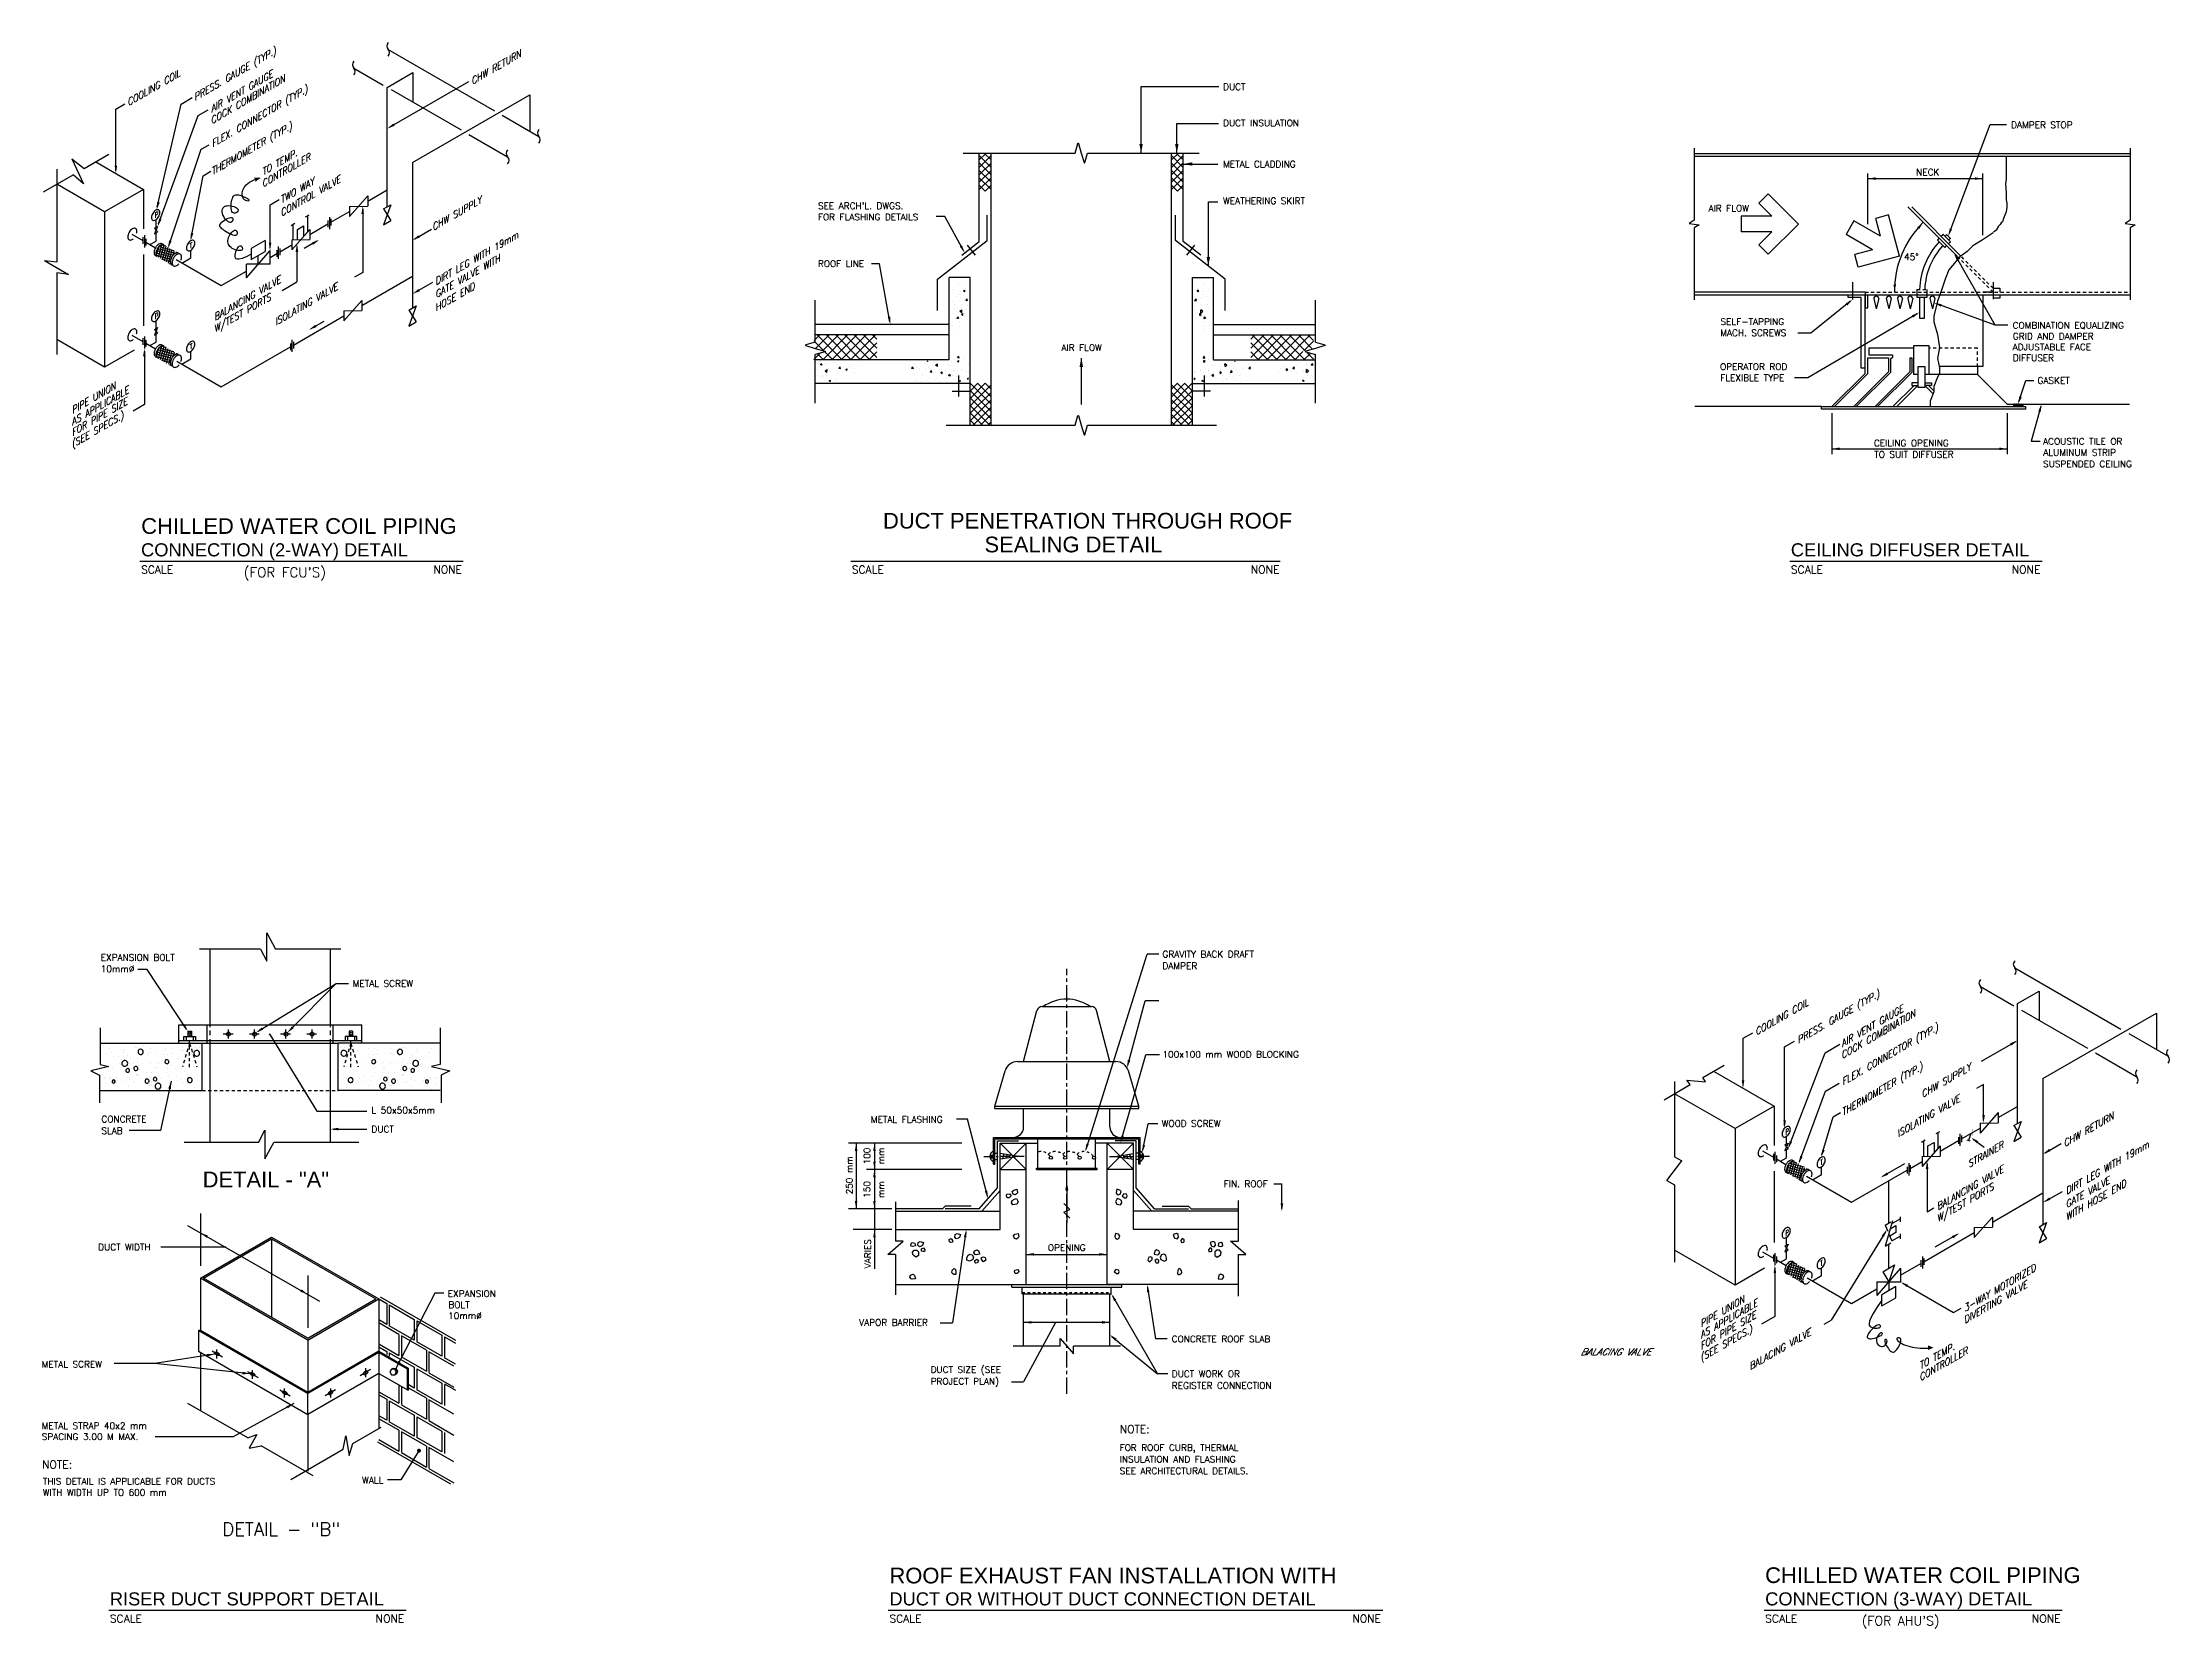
# Model space of a CAD drawing. Extents: x -320.3 to -239, y -329.4 to -268.7.
import ezdxf
from ezdxf.enums import TextEntityAlignment as Align

# ---------------------------------------------------------------- set-up
doc = ezdxf.new("R2010")
doc.units = 0
doc.header["$LTSCALE"] = 0.5
doc.header["$MEASUREMENT"] = 0
doc.header["$PDMODE"] = 3
for name, pattern in [('CENTER', [2, 1.25, -0.25, 0.25, -0.25]), ('DASHED', [0.75, 0.5, -0.25]), ('HIDDEN', [0.375, 0.25, -0.125]), ('HIDDEN2', [0.1875, 0.125, -0.0625])]:
    doc.linetypes.add(name, pattern=pattern)
doc.layers.get('0').update_dxf_attribs({"color": 4, "linetype": 'CONTINUOUS'})
doc.layers.get('DEFPOINTS').update_dxf_attribs({"color": 3, "linetype": 'CONTINUOUS'})
for name, color, linetype in [('A1', 3, 'CONTINUOUS'), ('ARANNOTE', 4, 'CONTINUOUS'), ('CAL-1', 4, 'CONTINUOUS'), ('CAL-2', 2, 'CONTINUOUS'), ('D-P', 2, 'CONTINUOUS'), ('DIM', 4, 'CONTINUOUS'), ('DUCT', 3, 'CONTINUOUS'), ('HATCH', 11, 'CONTINUOUS'), ('HIDDEN', 3, 'HIDDEN'), ('LEA', 3, 'CONTINUOUS'), ('M-NOX-2', 2, 'CONTINUOUS'), ('M1', 4, 'CONTINUOUS'), ('M2', 2, 'CONTINUOUS'), ('M2D', 4, 'HIDDEN2'), ('M3', 3, 'CONTINUOUS'), ('M4', 4, 'CONTINUOUS'), ('M7', 4, 'CONTINUOUS'), ('MT2', 2, 'CONTINUOUS'), ('T2', 2, 'CONTINUOUS'), ('T3', 3, 'CONTINUOUS'), ('TEXT1', 6, 'CONTINUOUS'), ('TXT3', 3, 'CONTINUOUS'), ('TXT4', 4, 'CONTINUOUS'), ('ZW', 7, 'CONTINUOUS')]:
    doc.layers.add(name, color=color, linetype=linetype)
doc.styles.add('LEROY', font='SIMPLEX')
doc.styles.add('S', font='ROMANS.SHX')
doc.styles.add('TTXT', font='ARIAL.TTF', dxfattribs={"width": 0.9})

msp = doc.modelspace()

# ---------------------------------------------------------------- texts
at = {"color": 3, "style": 'LEROY'}
msp.add_text('SCALE', height=0.3, dxfattribs=at).set_placement((-289.402, -289.047))
at = {"layer": 'CAL-2', "style": 'S'}
for s, p in [('DUCT', (-275.209, -270.566)), ('DUCT INSULATION', (-275.209, -271.95)), ('METAL CLADDING', (-275.209, -273.52)), ('WEATHERING SKIRT', (-275.209, -274.927)), ("SEE ARCH'L. DWGS.", (-290.697, -275.116)), ('FOR FLASHING DETAILS', (-290.697, -275.544)), ('ROOF LINE', (-290.697, -277.328))]:
    msp.add_text(s, height=0.25, dxfattribs=at).set_placement(p)
msp.add_text('AIR FLOW', height=0.25, dxfattribs=at).set_placement((-280.616, -280.537), align=Align.CENTER)
at = {"layer": 'DUCT', "style": 'S'}
msp.add_text('45%%D', height=0.25, dxfattribs=at).set_placement((-249.176, -277.066))
at = {"layer": 'M-NOX-2', "style": 'S'}
for s, height, p in [('EXPANSION BOLT', 0.25, (-318.116, -303.851)), ('10mm%%C', 0.25, (-318.116, -304.285)), ('METAL SCREW', 0.25, (-308.482, -304.846)), ('CONCRETE', 0.25, (-318.088, -310.029)), ('L 50x50x5mm', 0.25, (-307.765, -309.691)), ('SLAB', 0.25, (-318.088, -310.475)), ('DUCT', 0.25, (-307.765, -310.416)), ('DUCT WIDTH', 0.25, (-318.212, -314.922)), ('EXPANSION ', 0.25, (-304.851, -316.704)), ('BOLT', 0.25, (-304.823, -317.128)), ('10mm%%C', 0.25, (-304.833, -317.547)), ('METAL SCREW', 0.25, (-320.372, -319.403)), ('SPACING 3.00 M MAX.', 0.25, (-320.371, -322.172)), ('METAL STRAP 40x2 mm', 0.25, (-320.371, -321.753)), ('WALL', 0.25, (-308.123, -323.837)), ('THIS DETAIL IS APPLICABLE FOR DUCTS', 0.25, (-320.329, -323.879)), ('WITH WIDTH UP TO 600 mm', 0.25, (-320.329, -324.302)), ('DETAIL - "B"', 0.5, (-313.463, -325.831))]:
    msp.add_text(s, height=height, dxfattribs=at).set_placement(p)
at = {"layer": 'M2', "style": 'S'}
for s, p in [('GRAVITY BACK DRAFT', (-277.528, -303.727)), ('DAMPER', (-277.528, -304.173)), ('100x100 mm WOOD BLOCKING', (-277.528, -307.555)), ('METAL FLASHING', (-288.674, -310.044)), ('WOOD SCREW', (-277.555, -310.2)), ('FIN. ROOF', (-275.186, -312.508)), ('VAPOR BARRIER', (-289.122, -317.806)), ('CONCRETE ROOF SLAB', (-277.173, -318.436)), ('DUCT SIZE (SEE', (-286.389, -319.608)), ('DUCT WORK OR', (-277.169, -319.772)), ('PROJECT PLAN)', (-286.389, -320.054)), ('REGISTER CONNECTION', (-277.169, -320.217)), ('FOR ROOF CURB, THERMAL', (-279.163, -322.59)), ('INSULATION AND FLASHING', (-279.163, -323.036)), ('SEE ARCHITECTURAL DETAILS.', (-279.163, -323.481))]:
    msp.add_text(s, height=0.25, dxfattribs=at).set_placement(p)
for s, p in [('250 mm', (-289.497, -312.055)), ('100', (-288.823, -311.316)), ('mm', (-288.29, -311.316)), ('150', (-288.823, -312.599)), ('mm', (-288.29, -312.599))]:
    msp.add_text(s, height=0.25, rotation=90, dxfattribs=at).set_placement(p, align=Align.MIDDLE)
msp.add_text('VARIES', height=0.25, rotation=90, dxfattribs=at).set_placement((-288.671, -315.61))
msp.add_text('OPENING', height=0.25, dxfattribs=at).set_placement((-281.185, -314.819), align=Align.MIDDLE)
at = {"layer": 'M2', "color": 3, "style": 'S'}
msp.add_text('NOTE:', height=0.3, dxfattribs=at).set_placement((-320.356, -323.261))
at = {"layer": 'M3', "style": 'S'}
msp.add_text('NOTE:', height=0.3, dxfattribs=at).set_placement((-279.163, -321.907))
at = {"layer": 'MT2', "style": 'S', "oblique": 30}
for s, height, rotation, p in [('PRESS. GAUGE (TYP.)', 0.25, 30.24076, (-314.513, -270.981)), ('CHW RETURN', 0.25, 30, (-303.918, -270.368)), ('COOLING COIL', 0.25, 30, (-317.067, -271.181)), ('AIR VENT GAUGE', 0.25, 30.24076, (-313.877, -271.426)), ('COCK COMBINATION', 0.25, 30.24076, (-313.877, -271.875)), ('FLEX. CONNECTOR (TYP.)', 0.25, 30.24076, (-313.843, -272.758)), ('THERMOMETER (TYP.)', 0.25, 30.24076, (-313.856, -273.824)), ('TO TEMP.', 0.25, 30.24076, (-311.916, -273.84)), ('CONTROLLER', 0.25, 30.24076, (-311.916, -274.289)), ('TWO WAY', 0.25, 30.24076, (-311.211, -274.903)), ('CONTROL VALVE', 0.25, 30.24076, (-311.211, -275.406)), ('CHW SUPPLY', 0.25, 30, (-305.409, -275.951)), ('P', 0.175, 30.24076, (-316.049, -275.471)), ('T', 0.175, 30.24076, (-314.719, -276.644)), ('DIRT LEG WITH 19mm', 0.25, 30, (-305.299, -278.028)), ('GATE VALVE WITH', 0.25, 30, (-305.297, -278.522)), ('BALANCING VALVE', 0.25, 30.24076, (-313.752, -279.39)), ('ISOLATING VALVE', 0.25, 30.24076, (-311.423, -279.573)), ('HOSE END', 0.25, 30, (-305.297, -279.032)), ('W/TEST PORTS', 0.25, 30.24076, (-313.752, -279.839)), ('P', 0.175, 30.24076, (-316.047, -279.339)), ('T', 0.175, 30.24076, (-314.71, -280.505)), ('AS APPLICABLE', 0.25, 30.24076, (-319.197, -283.398)), ('PIPE UNION', 0.25, 30.24076, (-319.197, -282.949)), ('FOR PIPE SIZE', 0.25, 30.24076, (-319.197, -283.804)), ('(SEE SPECS.)', 0.25, 30.24076, (-319.197, -284.253)), ('COOLING COIL', 0.25, 30, (-254.83, -306.712)), ('PRESS. GAUGE (TYP.)', 0.25, 30.24076, (-253.22, -307.026)), ('AIR VENT GAUGE', 0.25, 30.24076, (-251.545, -307.161)), ('COCK COMBINATION', 0.25, 30.24076, (-251.545, -307.61)), ('FLEX. CONNECTOR (TYP.)', 0.25, 30.24076, (-251.512, -308.621)), ('THERMOMETER (TYP.)', 0.25, 30.24076, (-251.525, -309.784)), ('CHW SUPPLY', 0.25, 30, (-248.478, -309.098)), ('ISOLATING VALVE', 0.25, 30.24076, (-249.407, -310.608)), ('CHW RETURN', 0.25, 30, (-243.04, -310.977)), ('P', 0.175, 30.24076, (-253.713, -310.519)), ('STRAINER', 0.25, 30.24076, (-246.699, -311.772)), ('DIRT LEG WITH 19mm', 0.25, 30, (-242.965, -312.799)), ('T', 0.175, 30.24076, (-252.381, -311.68)), ('BALANCING VALVE', 0.25, 30.24076, (-247.89, -313.397)), ('GATE VALVE', 0.25, 30, (-242.966, -313.313)), ('W/TEST PORTS', 0.25, 30.24076, (-247.89, -313.846)), ('WITH HOSE END', 0.25, 30, (-242.965, -313.79)), ('P', 0.175, 30.24076, (-253.712, -314.39)), ('T', 0.175, 30.24076, (-252.389, -315.542)), ('3-WAY MOTORIZED', 0.25, 30.24076, (-246.858, -317.284)), ('DIVERTING VALVE', 0.25, 30.24076, (-246.858, -317.733)), ('AS APPLICABLE', 0.25, 30.24076, (-256.934, -318.301)), ('PIPE UNION', 0.25, 30.24076, (-256.934, -317.874)), ('FOR PIPE SIZE', 0.25, 30.24076, (-256.934, -318.729)), ('(SEE SPECS.)', 0.25, 30.24076, (-256.934, -319.177)), ('BALACING VALVE', 0.25, 30, (-255.053, -319.502)), ('BALACING VALVE', 0.25, 0.1, (-261.548, -318.931)), ('TO TEMP.', 0.25, 30.24076, (-248.561, -319.479)), ('CONTROLLER', 0.25, 30.24076, (-248.561, -319.928))]:
    msp.add_text(s, height=height, rotation=rotation, dxfattribs=at).set_placement(p)
at = {"layer": 'MT2', "color": 2, "style": 'S'}
for s, p in [('DAMPER STOP', (-245.083, -272.021)), ('NECK', (-248.714, -273.83)), ('AIR FLOW', (-256.651, -275.21)), ('SELF-TAPPING', (-256.193, -279.545)), ('COMBINATION EQUALIZING', (-245.026, -279.685)), ('MACH. SCREWS', (-256.204, -279.975)), ('ADJUSTABLE FACE', (-245.026, -280.514)), ('GRID AND DAMPER ', (-245.017, -280.103)), ('OPERATOR ROD', (-256.211, -281.265)), ('DIFFUSER', (-245.017, -280.931)), ('FLEXIBLE TYPE', (-256.204, -281.693)), ('GASKET', (-244.074, -281.795)), ('TO SUIT DIFFUSER', (-250.315, -284.62)), ('CEILING OPENING', (-250.329, -284.185)), ('ACOUSTIC TILE OR', (-243.861, -284.12)), ('ALUMINUM STRIP', (-243.852, -284.547)), ('SUSPENDED CEILING', (-243.861, -284.985))]:
    msp.add_text(s, height=0.25, dxfattribs=at).set_placement(p)
at = {"layer": 'TEXT1', "style": 'TTXT'}
for s, p in [('CHILLED WATER COIL PIPING', (-316.567, -287.532)), ('DUCT PENETRATION THROUGH ROOF', (-288.21, -287.329)), ('SEALING DETAIL', (-284.329, -288.238)), ('DETAIL - "A"', (-314.218, -312.514)), ('ROOF EXHAUST FAN INSTALLATION WITH', (-287.962, -327.655)), ('CHILLED WATER COIL PIPING', (-254.487, -327.641))]:
    msp.add_text(s, height=0.6, dxfattribs=at).set_placement(p)
at = {"layer": 'TXT3', "style": 'LEROY'}
msp.add_text("(FOR FCU'S)", height=0.375, dxfattribs=at).set_placement((-312.651, -289.187))
at = {"layer": 'TXT4', "color": 3, "style": 'LEROY'}
msp.add_text("(FOR AHU'S)", height=0.35156, dxfattribs=at).set_placement((-250.791, -329.261))

# ---------------------------------------------------------------- blocks, each defined once
blk = doc.blocks.new('AR-1')
blk.add_lwpolyline([(0, 0, 0, 1, 0), (-3, 0, 1, 1, 0)], format="xyseb")
blk = doc.blocks.new('AR')
blk.add_lwpolyline([(0, 0, 0, 13.3, 0), (-35, 0, 13.3, 13.3, 0)], format="xyseb")
blk = doc.blocks.new('*X9')
at = {"color": 0}
for p, q in [((197.17, 185.85), (199.81, 188.49)), ((197.17, 183.02), (201.67, 187.52)), ((201.67, 183), (197.17, 187.5)), ((201.67, 185.83), (199, 188.49)), ((197.17, 180.2), (201.67, 184.7)), ((201.67, 180.17), (197.17, 184.67)), ((197.17, 177.37), (201.67, 181.87)), ((201.67, 177.34), (197.17, 181.84)), ((197.17, 174.54), (201.67, 179.04)), ((201.67, 174.51), (197.17, 179.01)), ((199.39, 173.96), (197.17, 176.19)), ((199.42, 173.96), (201.67, 176.21))]:
    blk.add_line(p, q, dxfattribs=at)
blk = doc.blocks.new('*X14')
at = {"color": 0}
for p, q in [((206.13, 132.03), (206.44, 132.71)), ((206.13, 132.03), (206.72, 132.14)), ((206.14, 130.12), (206.14, 130.12)), ((206.72, 132.14), (206.44, 132.71)), ((206.96, 137.96), (206.96, 137.96)), ((207, 136.69), (207, 136.69)), ((207.13, 135.17), (207.13, 135.17)), ((207.21, 135.38), (207.15, 136.12)), ((207.67, 135.76), (207.15, 136.12)), ((207.21, 135.38), (207.67, 135.76)), ((207.4, 132.53), (207.4, 132.53)), ((208.06, 130.52), (208.06, 130.52)), ((208.72, 133.36), (208.72, 133.36)), ((208.89, 135.6), (208.89, 135.6)), ((209.27, 134.25), (209.27, 134.25)), ((209.46, 138.2), (209.46, 138.2)), ((210.38, 133.55), (210.38, 133.55)), ((211.08, 130.6), (211.08, 130.6)), ((211.33, 136.14), (211.33, 136.14)), ((211.54, 131.81), (211.54, 131.81)), ((206.52, 128.52), (206.52, 128.52)), ((207.15, 126.99), (207.15, 126.99)), ((208, 126.41), (207.93, 127.16)), ((208.46, 126.8), (207.93, 127.16)), ((208, 126.41), (208.46, 126.8)), ((208.35, 127.45), (208.33, 128.57)), ((209.08, 127.98), (208.33, 128.57)), ((208.35, 127.45), (209.08, 127.98)), ((208.41, 127.68), (208.41, 127.68)), ((208.99, 125.87), (208.99, 125.87)), ((209.23, 124.01), (209.23, 124.01)), ((209.38, 122), (209.38, 122)), ((209.54, 125.18), (209.84, 125.87)), ((209.54, 125.18), (210.13, 125.3)), ((210.13, 125.29), (209.84, 125.87)), ((210.67, 125.24), (210.67, 125.24)), ((211.31, 128.9), (211.31, 128.9)), ((211.82, 122.54), (211.82, 122.54)), ((209.92, 121.22), (209.92, 121.22))]:
    blk.add_line(p, q, dxfattribs=at)
blk = doc.blocks.new('*X10')
at = {"color": 0}
for p, q in [((251.73, 110.31), (260.37, 118.95)), ((251.73, 113.85), (256.83, 118.95)), ((251.73, 117.38), (253.3, 118.95)), ((258.25, 109.45), (251.73, 115.96)), ((261.78, 109.45), (252.28, 118.95)), ((254.41, 109.45), (263.91, 118.95)), ((265.32, 109.45), (255.82, 118.95)), ((257.94, 109.45), (267.44, 118.95)), ((268.85, 109.45), (259.35, 118.95)), ((261.48, 109.45), (270.98, 118.95)), ((272.39, 109.45), (262.89, 118.95)), ((265.01, 109.45), (274.51, 118.95)), ((272.39, 112.98), (266.42, 118.95)), ((275.22, 113.69), (269.96, 118.95)), ((271.98, 112.88), (275.67, 116.57)), ((275.67, 116.78), (273.5, 118.95)), ((254.71, 109.45), (251.73, 112.43)), ((268.55, 109.45), (271.68, 112.58)), ((272.08, 109.45), (274.42, 111.78)), ((275.67, 109.71), (273.26, 112.12)), ((275.62, 109.45), (275.67, 109.5))]:
    blk.add_line(p, q, dxfattribs=at)
blk = doc.blocks.new('*X11')
at = {"color": 0}
for p, q in [((197.17, 92.51), (205.12, 100.47)), ((197.17, 95.34), (202.29, 100.47)), ((197.17, 98.17), (199.46, 100.47)), ((205.17, 91.82), (197.17, 99.82)), ((197.17, 89.69), (205.17, 97.69)), ((205.17, 94.65), (199.35, 100.47)), ((205.17, 97.48), (202.18, 100.47)), ((205.17, 100.3), (205, 100.47)), ((205.17, 88.99), (197.17, 96.99)), ((197.17, 86.86), (205.17, 94.86)), ((205.17, 86.16), (197.17, 94.16)), ((204.05, 84.45), (197.17, 91.33)), ((197.59, 84.45), (205.17, 92.03)), ((201.22, 84.45), (197.17, 88.5)), ((198.39, 84.45), (197.17, 85.68)), ((200.41, 84.45), (205.17, 89.2)), ((203.24, 84.45), (205.17, 86.37))]:
    blk.add_line(p, q, dxfattribs=at)
blk = doc.blocks.new('*X13')
at = {"color": 0}
for p, q in [((258.63, 107.44), (258.63, 107.44)), ((260.74, 105.95), (260.74, 105.95)), ((261.62, 106.57), (261.62, 106.57)), ((261.88, 107.58), (261.88, 107.58)), ((262.61, 106.71), (262.61, 106.71)), ((263.13, 105.3), (263.06, 106.05)), ((263.59, 105.69), (263.06, 106.05)), ((265.57, 106.03), (265.88, 106.72)), ((265.57, 106.03), (266.16, 106.15)), ((266.16, 106.15), (265.88, 106.72)), ((267.05, 107.81), (267.05, 107.81)), ((268.02, 108.48), (268.02, 108.48)), ((270.29, 106.04), (270.29, 106.04)), ((270.76, 104.59), (270.74, 105.72)), ((271.49, 105.13), (270.74, 105.72)), ((270.84, 108.19), (270.84, 108.19)), ((271.22, 107.36), (271.22, 107.36)), ((272.64, 107.4), (272.95, 108.09)), ((272.64, 107.4), (273.23, 107.52)), ((273.23, 107.52), (272.95, 108.09)), ((273.28, 108.73), (273.28, 108.73)), ((274.39, 108.13), (274.39, 108.13)), ((274.47, 105.74), (274.47, 105.74)), ((260.08, 104.57), (260.08, 104.57)), ((263.13, 105.3), (263.59, 105.69)), ((264.88, 104.95), (264.88, 104.95)), ((266.91, 104.58), (266.91, 104.58)), ((267.14, 101.83), (267.14, 101.83)), ((269.35, 105.12), (269.35, 105.12)), ((269.41, 101.12), (269.36, 101.71)), ((269.89, 101.35), (269.36, 101.71)), ((269.62, 101.13), (269.89, 101.35)), ((269.68, 105.36), (269.68, 105.36)), ((270.76, 104.59), (271.49, 105.13)), ((270.98, 103.3), (270.98, 103.3)), ((272.15, 102.71), (272.15, 102.71)), ((272.55, 103.6), (272.55, 103.6)), ((273.03, 103.19), (273.03, 103.19)), ((274.23, 103.44), (274.23, 103.44))]:
    blk.add_line(p, q, dxfattribs=at)
blk = doc.blocks.new('*X12')
at = {"color": 0}
for p, q in [((205.82, 108.01), (205.82, 108.01)), ((207.41, 109.89), (207.41, 109.89)), ((209.29, 110.11), (209.59, 110.8)), ((209.29, 110.11), (209.87, 110.23)), ((209.57, 108.48), (209.5, 109.23)), ((210.02, 108.86), (209.5, 109.23)), ((209.57, 108.48), (210.02, 108.86)), ((209.87, 110.22), (209.59, 110.8)), ((209.87, 108.39), (209.87, 108.39)), ((210.24, 109.92), (210.24, 109.92)), ((211.22, 109.7), (211.22, 109.7)), ((212.31, 108.93), (212.31, 108.93)), ((212.7, 107.28), (212.7, 107.28)), ((213.49, 107.26), (213.49, 107.26)), ((215.99, 107), (215.99, 107)), ((217.63, 106.83), (217.6, 107.95)), ((218.35, 107.36), (217.6, 107.95)), ((217.63, 106.83), (218.35, 107.36)), ((218.87, 108.84), (218.87, 108.84)), ((219.76, 105.74), (219.76, 105.74)), ((220.76, 106.06), (220.76, 106.06)), ((221.14, 106.4), (221.14, 106.4)), ((221.38, 108.77), (221.37, 108.91)), ((221.38, 108.77), (221.55, 108.91)), ((222.3, 108.07), (222.3, 108.07)), ((224.61, 106.17), (224.61, 106.17)), ((225.55, 106.45), (225.55, 106.45)), ((226.55, 108.16), (226.55, 108.16)), ((226.83, 106.01), (227.13, 106.7)), ((226.83, 106.01), (227.42, 106.12)), ((227.1, 106.06), (227.1, 106.06)), ((227.42, 106.12), (227.13, 106.7)), ((205.79, 102.27), (205.93, 102.57)), ((205.79, 101.92), (206.21, 102)), ((206.21, 102), (205.93, 102.57)), ((205.94, 104.77), (205.94, 104.77)), ((206.36, 104.87), (206.36, 104.87)), ((208.08, 105.57), (208.08, 105.57)), ((208.38, 105.32), (208.38, 105.32)), ((208.89, 101.1), (208.88, 101.58)), ((209.5, 101.09), (208.88, 101.58)), ((210.35, 103.13), (210.35, 103.13)), ((211.17, 105.27), (211.17, 105.27)), ((211.33, 105.37), (211.33, 105.37)), ((212.06, 103.39), (212.06, 103.39)), ((212.69, 103.26), (213, 103.95)), ((212.69, 103.26), (213.28, 103.38)), ((213.28, 103.38), (213, 103.95)), ((213.63, 102.63), (213.63, 102.63)), ((214.58, 105.52), (214.58, 105.52)), ((215.75, 104.82), (215.75, 104.82)), ((215.86, 104.14), (215.8, 104.89)), ((216.32, 104.53), (215.8, 104.89)), ((215.86, 104.14), (216.32, 104.53)), ((215.96, 105.66), (215.96, 105.66)), ((216.89, 101.01), (216.89, 101.01)), ((218.02, 102.38), (218.02, 102.38)), ((218.23, 102.01), (218.23, 102.01)), ((219.76, 104.64), (220.06, 105.32)), ((219.76, 104.64), (220.35, 104.75)), ((220.35, 104.75), (220.06, 105.32)), ((220.67, 102.55), (220.67, 102.55)), ((221.69, 101.41), (221.69, 101.41)), ((222.16, 105.63), (222.16, 105.63)), ((223.23, 103.42), (223.23, 103.42)), ((223.41, 103.96), (223.41, 103.96)), ((223.68, 101.23), (223.68, 101.23)), ((225.68, 101.52), (225.68, 101.52))]:
    blk.add_line(p, q, dxfattribs=at)
blk = doc.blocks.new('PA')
at = {"layer": 'D-P'}
blk.add_lwpolyline([(0, 0, 0, 250, 0), (0, 300, 250, 250, 0)], format="xyseb", dxfattribs=at)
blk = doc.blocks.new('PFA')
at = {"layer": 'M2', "xscale": 0.01, "yscale": 0.01, "zscale": 0.01}
blk.add_blockref('PA', (0, 0), dxfattribs=at)
blk = doc.blocks.new('*X18')
at = {"color": 0}
for p, q in [((43152, 64455), (43334, 65132)), ((43265, 64390), (43462, 65127)), ((43328, 65130), (43567, 65066)), ((43377, 64325), (43574, 65062)), ((43020, 64695), (43888, 64463)), ((43035, 64561), (43834, 64347)), ((43046, 64539), (43176, 65025)), ((43049, 64817), (43968, 64570)), ((43105, 64931), (44096, 64666)), ((43188, 65038), (43985, 64825)), ((43327, 64354), (43809, 64225)), ((43489, 64261), (43686, 64997)), ((43601, 64196), (43798, 64933)), ((43713, 64131), (43910, 64868)), ((43745, 64112), (43833, 64089)), ((43825, 64066), (43832, 64091)), ((43957, 64558), (44022, 64803)), ((44117, 64674), (44134, 64738)), ((44246, 64673), (44246, 64674))]:
    blk.add_line(p, q, dxfattribs=at)
blk = doc.blocks.new('TAST32')
at = {"color": 3, "style": 'LEROY'}
blk.add_attdef('SCALE', text='', height=3, dxfattribs=at).set_placement((0, -4.55), align=Align.RIGHT)
blk = doc.blocks.new('TAST26')
at = {"color": 3, "style": 'LEROY'}
blk.add_text('SCALE', height=3, dxfattribs=at).set_placement((0.02, -4.55))
at = {"color": 4, "style": 'LEROY'}
blk.add_attdef('TITLE', (0, 2), '', height=5, dxfattribs=at)
at = {"color": 3, "style": 'S'}
blk.add_attdef('1:100', (19.59, -4.55), '', height=3, dxfattribs=at)
blk = doc.blocks.new('*X17')
at = {"color": 0}
for p, q in [((43152, 64455), (43334, 65132)), ((43265, 64390), (43462, 65127)), ((43328, 65130), (43567, 65066)), ((43377, 64325), (43574, 65062)), ((43020, 64695), (43888, 64463)), ((43035, 64561), (43834, 64347)), ((43046, 64539), (43176, 65025)), ((43049, 64817), (43968, 64570)), ((43105, 64931), (44096, 64666)), ((43188, 65038), (43985, 64825)), ((43327, 64354), (43809, 64225)), ((43489, 64261), (43686, 64997)), ((43601, 64196), (43798, 64933)), ((43713, 64131), (43910, 64868)), ((43745, 64112), (43833, 64089)), ((43825, 64066), (43832, 64091)), ((43957, 64558), (44022, 64803)), ((44117, 64674), (44134, 64738)), ((44246, 64673), (44246, 64674))]:
    blk.add_line(p, q, dxfattribs=at)

# ---------------------------------------------------------------- linework, layer by layer
for p, q in [((-254.372, -274.535), (-254.728, -274.891)), ((-253.217, -275.689), (-254.372, -274.535)), ((-255.402, -275.387), (-255.402, -275.991)), ((-254.232, -275.387), (-255.402, -275.387)), ((-254.232, -275.387), (-254.728, -274.891)), ((-251.094, -275.564), (-251.396, -276.087)), ((-250.081, -276.148), (-251.094, -275.564)), ((-249.776, -275.341), (-250.262, -275.471)), ((-250.081, -276.148), (-250.262, -275.471)), ((-249.353, -276.917), (-249.776, -275.341)), ((-254.232, -275.991), (-255.402, -275.991)), ((-254.232, -275.991), (-254.728, -276.487)), ((-253.217, -275.689), (-254.372, -276.843)), ((-250.383, -276.672), (-251.396, -276.087)), ((-254.372, -276.843), (-254.728, -276.487)), ((-250.383, -276.672), (-251.06, -276.853)), ((-250.93, -277.34), (-251.06, -276.853)), ((-249.353, -276.917), (-250.93, -277.34))]:
    msp.add_line(p, q)
at = {"color": 2}
for p, q in [((-256.455, -308.072), (-254.146, -309.406)), ((-255.637, -310.266), (-257.946, -308.933)), ((-254.146, -309.406), (-255.637, -310.266)), ((-254.146, -309.406), (-254.146, -310.911)), ((-255.637, -310.266), (-255.637, -316.249)), ((-254.146, -311.898), (-254.146, -314.62)), ((-255.637, -316.249), (-257.946, -314.915)), ((-254.509, -315.598), (-255.637, -316.249))]:
    msp.add_line(p, q, dxfattribs=at)
at = {"layer": 'A1'}
for points in [[(-290.797, -280.203), (-291.162, -280.308, 0.691207), (-291.162, -280.336), (-290.797, -280.442), (-290.432, -280.547, -0.691207), (-290.432, -280.575), (-290.797, -280.681)], [(-271.681, -280.203), (-271.315, -280.308, -0.691207), (-271.315, -280.336), (-271.681, -280.442), (-272.046, -280.547, 0.691207), (-272.046, -280.575), (-271.681, -280.681)]]:
    msp.add_lwpolyline(points, format="xyb", dxfattribs=at)
at = {"layer": 'ARANNOTE', "color": 2}
for p, q in [((-245.772, -277.907), (-245.772, -278.563)), ((-245.772, -278.145), (-245.51, -278.145)), ((-245.51, -278.527), (-245.772, -278.527)), ((-245.51, -278.145), (-245.51, -278.288)), ((-245.51, -278.388), (-245.51, -278.527))]:
    msp.add_line(p, q, dxfattribs=at)
at = {"layer": 'CAL-1'}
for p, q in [((-278.343, -270.435), (-275.367, -270.435)), ((-278.343, -272.963), (-278.343, -270.435)), ((-276.978, -272.963), (-276.978, -271.838)), ((-276.978, -271.838), (-275.386, -271.838)), ((-276.72, -273.392), (-275.405, -273.392)), ((-285.851, -275.396), (-286.174, -275.396)), ((-275.773, -277.283), (-275.773, -274.832)), ((-275.773, -274.832), (-275.405, -274.832)), ((-288.342, -277.21), (-288.646, -277.21)), ((-280.63, -280.809), (-280.63, -282.59))]:
    msp.add_line(p, q, dxfattribs=at)
at = {"layer": 'DEFPOINTS', "color": 2, "linetype": 'ByBlock'}
msp.add_point((-250.566, -278.388), dxfattribs=at)
at = {"layer": 'DEFPOINTS', "color": 0, "linetype": 'ByBlock'}
msp.add_point((-246.17, -278.288), dxfattribs=at)
at = {"layer": 'DIM'}
for p, q in [((-247.388, -275.88), (-245.883, -271.881)), ((-245.883, -271.881), (-245.257, -271.881)), ((-251.145, -277.907), (-251.145, -278.576)), ((-250.334, -278.54), (-250.238, -278.931)), ((-250.142, -278.54), (-250.238, -278.931)), ((-249.856, -278.54), (-249.76, -278.931)), ((-249.664, -278.54), (-249.76, -278.931)), ((-249.431, -278.54), (-249.335, -278.931)), ((-249.239, -278.54), (-249.335, -278.931)), ((-249.038, -278.54), (-248.942, -278.931)), ((-248.846, -278.54), (-248.942, -278.931)), ((-248.188, -278.54), (-248.092, -278.931)), ((-247.996, -278.54), (-248.092, -278.931)), ((-245.711, -279.541), (-245.204, -279.541)), ((-252.74, -279.858), (-253.239, -279.858)), ((-252.854, -281.571), (-253.366, -281.571)), ((-244.518, -281.668), (-244.212, -281.668)), ((-244.323, -283.993), (-243.976, -283.993))]:
    msp.add_line(p, q, dxfattribs=at)
for centre in [(-250.238, -278.54), (-249.76, -278.54), (-249.335, -278.54), (-248.942, -278.54), (-248.092, -278.54)]:
    msp.add_arc(centre, 0.096, 0, 180, dxfattribs=at)
msp.add_solid([(-247.341, -275.898), (-247.434, -275.863), (-247.493, -276.161)], dxfattribs=at)
at = {"layer": 'DUCT'}
for p, q in [((-257.198, -273.088), (-240.533, -273.088)), ((-245.274, -273.088), (-245.274, -273.973)), ((-240.533, -272.788), (-240.533, -275.538)), ((-245.274, -273.973), (-245.295, -274.153)), ((-245.295, -274.153), (-245.274, -274.489)), ((-245.274, -274.489), (-245.274, -274.594)), ((-245.274, -274.594), (-245.274, -274.761)), ((-245.274, -274.761), (-245.253, -274.887)), ((-247.148, -276.914), (-249.026, -275.035)), ((-247.003, -276.914), (-248.881, -275.035)), ((-245.419, -275.6), (-245.462, -275.644)), ((-245.38, -275.475), (-245.419, -275.6)), ((-245.274, -275.223), (-245.38, -275.475)), ((-245.253, -275.036), (-245.274, -275.223)), ((-245.253, -274.887), (-245.253, -275.036)), ((-247.621, -276.582), (-247.904, -276.299)), ((-247.403, -276.372), (-247.686, -276.089)), ((-247.396, -276.238), (-247.538, -276.095)), ((-246.195, -276.306), (-246.546, -276.519)), ((-245.77, -276.024), (-246.195, -276.306)), ((-245.735, -275.978), (-245.756, -275.998)), ((-245.713, -275.978), (-245.735, -275.978)), ((-245.671, -275.937), (-245.713, -275.978)), ((-245.653, -275.916), (-245.671, -275.937)), ((-245.568, -275.77), (-245.653, -275.916)), ((-245.504, -275.706), (-245.568, -275.77)), ((-245.462, -275.644), (-245.504, -275.706)), ((-240.533, -275.838), (-240.533, -278.588)), ((-247.042, -276.943), (-247.468, -277.438)), ((-246.759, -276.732), (-247.042, -276.943)), ((-246.546, -276.519), (-246.759, -276.732)), ((-247.609, -277.792), (-247.751, -278.218)), ((-247.468, -277.438), (-247.609, -277.792)), ((-250.666, -278.288), (-257.198, -278.288)), ((-250.666, -278.288), (-250.666, -278.888)), ((-250.666, -281.197), (-250.666, -278.388)), ((-250.666, -278.888), (-250.566, -278.888)), ((-250.566, -278.888), (-250.566, -278.388)), ((-248.689, -278.188), (-248.689, -278.488)), ((-248.689, -278.488), (-248.289, -278.488)), ((-248.589, -278.488), (-248.589, -279.288)), ((-248.389, -279.288), (-248.389, -278.488)), ((-248.289, -278.488), (-248.289, -278.188)), ((-247.893, -278.642), (-248.035, -279.207)), ((-247.751, -278.218), (-247.893, -278.642)), ((-245.77, -278.288), (-246.17, -278.288)), ((-248.589, -279.288), (-248.389, -279.288)), ((-248.035, -279.207), (-248.035, -279.42)), ((-248.035, -279.42), (-247.893, -279.915)), ((-248.82, -280.438), (-250.52, -280.438)), ((-250.52, -280.438), (-250.52, -280.688)), ((-248.22, -280.338), (-248.82, -280.338)), ((-248.82, -280.338), (-248.82, -280.438)), ((-248.82, -280.438), (-248.82, -281.438)), ((-248.22, -280.438), (-248.22, -280.338)), ((-248.219, -281.438), (-248.219, -280.428)), ((-247.893, -279.915), (-247.822, -280.41)), ((-247.822, -280.41), (-247.893, -280.834)), ((-250.566, -281.397), (-250.566, -280.797)), ((-250.566, -280.797), (-249.766, -280.797)), ((-250.52, -280.688), (-249.62, -280.688)), ((-249.766, -280.797), (-249.766, -281.297)), ((-249.766, -281.297), (-249.766, -281.34)), ((-249.62, -280.788), (-249.691, -280.859)), ((-249.691, -280.859), (-249.691, -281.359)), ((-249.62, -280.688), (-249.62, -280.788)), ((-248.958, -280.797), (-248.958, -281.297)), ((-248.958, -280.797), (-248.882, -280.797)), ((-248.958, -281.297), (-248.958, -281.34)), ((-248.883, -280.859), (-248.883, -281.359)), ((-248.882, -280.797), (-248.882, -280.867)), ((-248.634, -281.134), (-248.378, -281.134)), ((-248.634, -281.934), (-248.634, -281.134)), ((-248.378, -281.134), (-248.378, -281.934)), ((-247.893, -280.834), (-247.822, -281.188)), ((-247.822, -281.188), (-247.822, -281.401)), ((-251.839, -282.669), (-250.566, -281.397)), ((-249.766, -281.34), (-251.107, -282.679)), ((-249.691, -281.359), (-251.002, -282.669)), ((-248.958, -281.34), (-250.299, -282.679)), ((-248.883, -281.359), (-250.194, -282.669)), ((-248.792, -281.862), (-249.6, -282.669)), ((-248.651, -281.862), (-249.458, -282.669)), ((-248.635, -281.762), (-248.885, -281.762)), ((-248.885, -281.762), (-248.885, -281.862)), ((-248.885, -281.862), (-248.635, -281.862)), ((-248.634, -281.438), (-248.821, -281.438)), ((-248.378, -281.934), (-248.634, -281.934)), ((-248.383, -281.762), (-248.133, -281.762)), ((-248.133, -281.862), (-248.383, -281.862)), ((-248.38, -281.862), (-248.063, -282.179)), ((-246.37, -281.438), (-248.378, -281.438)), ((-248.238, -281.862), (-248.035, -282.065)), ((-248.035, -282.107), (-248.173, -282.461)), ((-248.133, -281.762), (-248.133, -281.862)), ((-247.893, -281.542), (-248.035, -281.897)), ((-248.035, -281.897), (-248.035, -282.107)), ((-247.822, -281.401), (-247.893, -281.542)), ((-251.939, -282.669), (-251.839, -282.669)), ((-251.939, -282.669), (-245.009, -282.669)), ((-248.173, -282.461), (-248.173, -282.669)), ((-245.007, -282.669), (-244.636, -282.669)), ((-244.995, -282.569), (-244.995, -282.669)), ((-244.995, -282.66), (-244.905, -282.569)), ((-244.995, -282.642), (-244.923, -282.569)), ((-244.995, -282.625), (-244.94, -282.569)), ((-244.909, -282.669), (-244.995, -282.583)), ((-244.927, -282.669), (-244.995, -282.601)), ((-244.944, -282.669), (-244.995, -282.618)), ((-244.962, -282.669), (-244.995, -282.636)), ((-244.98, -282.669), (-244.995, -282.654)), ((-244.891, -282.669), (-244.991, -282.569)), ((-244.987, -282.669), (-244.887, -282.569)), ((-244.874, -282.669), (-244.974, -282.569)), ((-244.97, -282.669), (-244.87, -282.569)), ((-244.856, -282.669), (-244.956, -282.569)), ((-244.952, -282.669), (-244.852, -282.569)), ((-244.838, -282.669), (-244.938, -282.569)), ((-244.934, -282.669), (-244.834, -282.569)), ((-244.821, -282.669), (-244.921, -282.569)), ((-244.917, -282.669), (-244.817, -282.569)), ((-244.803, -282.669), (-244.903, -282.569)), ((-244.899, -282.669), (-244.799, -282.569)), ((-244.785, -282.669), (-244.885, -282.569)), ((-244.881, -282.669), (-244.781, -282.569)), ((-244.768, -282.669), (-244.868, -282.569)), ((-244.864, -282.669), (-244.764, -282.569)), ((-244.75, -282.669), (-244.85, -282.569)), ((-244.846, -282.669), (-244.746, -282.569)), ((-244.732, -282.669), (-244.832, -282.569)), ((-244.828, -282.669), (-244.728, -282.569)), ((-244.714, -282.669), (-244.814, -282.569)), ((-244.81, -282.669), (-244.71, -282.569)), ((-244.697, -282.669), (-244.797, -282.569)), ((-244.793, -282.669), (-244.693, -282.569)), ((-244.679, -282.669), (-244.779, -282.569)), ((-244.775, -282.669), (-244.675, -282.569)), ((-244.661, -282.669), (-244.761, -282.569)), ((-244.757, -282.669), (-244.657, -282.569)), ((-244.644, -282.669), (-244.744, -282.569)), ((-244.74, -282.669), (-244.64, -282.569)), ((-244.639, -282.657), (-244.726, -282.569)), ((-244.722, -282.669), (-244.639, -282.586)), ((-244.639, -282.639), (-244.708, -282.569)), ((-244.704, -282.669), (-244.639, -282.604)), ((-244.639, -282.621), (-244.691, -282.569)), ((-244.687, -282.669), (-244.639, -282.622)), ((-244.669, -282.669), (-244.639, -282.639)), ((-244.651, -282.669), (-244.639, -282.657)), ((-244.639, -282.569), (-244.639, -282.669)), ((-244.639, -282.669), (-244.539, -282.669)), ((-244.639, -282.669), (-244.548, -282.669))]:
    msp.add_line(p, q, dxfattribs=at)
at = {"layer": 'DUCT', "linetype": 'ByBlock'}
for p, q in [((-250.566, -275.695), (-250.566, -273.75)), ((-250.566, -273.95), (-246.17, -273.95)), ((-246.17, -276.11), (-246.17, -273.75)), ((-251.939, -282.919), (-251.939, -284.481)), ((-245.239, -282.919), (-245.239, -284.481)), ((-251.939, -284.281), (-245.239, -284.281))]:
    msp.add_line(p, q, dxfattribs=at)
at = {"layer": 'DUCT', "linetype": 'HIDDEN'}
for p, q in [((-245.774, -278.288), (-247.148, -276.914)), ((-245.772, -278.145), (-247.003, -276.914)), ((-250.666, -278.288), (-240.533, -278.288)), ((-248.689, -278.188), (-248.289, -278.188)), ((-246.37, -280.438), (-248.22, -280.438)), ((-246.37, -281.138), (-246.37, -280.438))]:
    msp.add_line(p, q, dxfattribs=at)
at = {"layer": 'DUCT'}
msp.add_lwpolyline([(-240.533, -275.538), (-240.728, -275.664), (-240.339, -275.712), (-240.533, -275.838)], dxfattribs=at)
for centre, radius, start, end in [((-245.848, -278.26), 3.7, 134.48535, 180.43359), ((-245.774, -278.288), 2.815, 137.02777, 177.96389), ((-245.774, -278.288), 2.915, 134.99196, 136.95817), ((-245.774, -278.288), 2.915, 130.86521, 132.97596), ((-245.774, -278.288), 2.815, 128.82115, 130.86521), ((-245.774, -278.288), 2.515, 130.3709, 132.65382), ((-245.774, -278.288), 2.615, 128.34645, 130.54831), ((-245.774, -278.288), 2.615, 137.18296, 177.80807), ((-245.774, -278.288), 2.515, 134.99068, 137.26981)]:
    msp.add_arc(centre, radius, start, end, dxfattribs=at)
at = {"layer": 'HIDDEN'}
for p, q in [((-314.716, -307.006), (-314.991, -307.907)), ((-314.716, -307.921), (-314.716, -306.906)), ((-314.716, -307.006), (-314.442, -307.907)), ((-308.551, -307.006), (-308.825, -307.907)), ((-308.551, -307.921), (-308.551, -306.906)), ((-308.551, -307.006), (-308.276, -307.907)), ((-314.233, -308.806), (-309.033, -308.806))]:
    msp.add_line(p, q, dxfattribs=at)
at = {"layer": 'LEA'}
for p, q in [((-307.078, -271.989), (-304.043, -270.237)), ((-317.535, -271.291), (-317.193, -271.094)), ((-315.046, -271.101), (-314.621, -270.856)), ((-314.387, -271.542), (-314.006, -271.322)), ((-315.517, -276.52), (-314.275, -272.828)), ((-314.275, -272.828), (-313.974, -272.654)), ((-314.658, -276.228), (-314.195, -273.841)), ((-314.195, -273.841), (-313.9, -273.67)), ((-311.641, -274.949), (-311.296, -274.749)), ((-306.113, -276.257), (-305.473, -275.887)), ((-311.182, -278.229), (-310.613, -277.901)), ((-308.101, -277.544), (-308.409, -277.723)), ((-306.041, -278.27), (-305.418, -277.91)), ((-316.446, -282.588), (-316.876, -282.836)), ((-255.332, -306.816), (-254.96, -306.601)), ((-253.741, -307.139), (-253.364, -306.922)), ((-253.741, -310.149), (-253.741, -307.139)), ((-252.183, -308.838), (-251.658, -308.536)), ((-246.138, -308.578), (-246.406, -308.733)), ((-251.882, -309.818), (-251.607, -309.659)), ((-246.53, -310.668), (-246.119, -310.984)), ((-243.782, -311.189), (-243.165, -310.833)), ((-249.985, -312.091), (-249.142, -311.604)), ((-243.782, -313.046), (-243.126, -312.667)), ((-248.296, -313.452), (-248.033, -313.3)), ((-247.151, -314.32), (-247.994, -314.806)), ((-254.115, -317.451), (-254.632, -317.75)), ((-252.23, -317.747), (-251.967, -317.595)), ((-247.285, -317.3), (-246.994, -317.132))]:
    msp.add_line(p, q, dxfattribs=at)
at = {"layer": 'M1'}
for p, q in [((-317.535, -273.652), (-317.535, -271.291)), ((-315.952, -275.047), (-315.046, -271.101)), ((-315.905, -275.685), (-314.387, -271.542)), ((-319.215, -273.191), (-318.77, -274.154)), ((-319.215, -273.191), (-318.751, -273.563)), ((-318.751, -273.563), (-317.807, -273.018)), ((-285.142, -272.973), (-280.869, -272.973)), ((-280.391, -272.973), (-276.118, -272.973)), ((-320.298, -274.456), (-319.173, -273.807)), ((-319.798, -273.59), (-319.798, -277.129)), ((-318.77, -274.154), (-319.173, -273.807)), ((-311.641, -276.601), (-311.641, -274.949)), ((-308.101, -275.105), (-308.101, -277.544)), ((-285.135, -276.702), (-285.851, -275.396)), ((-309.85, -276.34), (-310.337, -276.618)), ((-320.267, -277.08), (-319.798, -277.129)), ((-320.267, -277.08), (-319.348, -277.61)), ((-310.613, -276.551), (-310.613, -277.901)), ((-287.946, -279.429), (-288.342, -277.21)), ((-247.222, -276.877), (-245.711, -279.541)), ((-319.348, -277.61), (-319.798, -277.547)), ((-319.798, -277.547), (-319.798, -280.68)), ((-290.797, -280.203), (-290.797, -278.598)), ((-271.681, -280.203), (-271.681, -278.598)), ((-251.223, -278.639), (-252.74, -279.858)), ((-247.941, -278.731), (-245.711, -279.541)), ((-310.065, -279.683), (-309.579, -279.403)), ((-248.675, -279.116), (-252.854, -281.571)), ((-316.446, -280.545), (-316.446, -282.588)), ((-290.797, -282.539), (-290.797, -280.681)), ((-271.681, -282.539), (-271.681, -280.681)), ((-244.784, -282.475), (-244.518, -281.668)), ((-243.946, -282.666), (-244.323, -283.993)), ((-285.799, -283.378), (-280.869, -283.378)), ((-280.391, -283.378), (-275.461, -283.378)), ((-316.616, -288.571), (-304.262, -288.571)), ((-289.446, -288.571), (-273.031, -288.571)), ((-253.548, -288.571), (-243.894, -288.571)), ((-311.762, -303.867), (-311.762, -302.781)), ((-311.762, -302.781), (-311.428, -303.406)), ((-312.013, -303.406), (-314.344, -303.406)), ((-312.013, -303.406), (-311.762, -303.867)), ((-308.934, -303.406), (-311.428, -303.406)), ((-280.449, -311.052), (-278.116, -303.604)), ((-277.663, -303.604), (-278.116, -303.604)), ((-316.334, -304.19), (-316.698, -304.19)), ((-314.837, -306.463), (-316.334, -304.19)), ((-312.099, -306.547), (-309.112, -304.719)), ((-310.91, -306.533), (-309.112, -304.719)), ((-309.112, -304.719), (-308.648, -304.719)), ((-278.856, -307.848), (-278.191, -305.387)), ((-277.663, -305.387), (-278.191, -305.387)), ((-318.133, -306.42), (-318.133, -307.812)), ((-313.233, -306.824), (-313.233, -306.484)), ((-312.233, -306.824), (-312.233, -306.484)), ((-311.033, -306.824), (-311.033, -306.484)), ((-310.033, -306.824), (-310.033, -306.484)), ((-305.133, -306.42), (-305.133, -307.812)), ((-317.793, -307.2), (-317.793, -307.2)), ((-317.252, -307.279), (-317.252, -307.279)), ((-317.21, -307.247), (-317.21, -307.247)), ((-316.798, -307.173), (-316.798, -307.173)), ((-316.734, -307.16), (-316.734, -307.16)), ((-316.487, -307.095), (-316.487, -307.095)), ((-316.464, -307.242), (-316.464, -307.242)), ((-316.23, -307.215), (-316.23, -307.215)), ((-315.722, -307.293), (-315.722, -307.293)), ((-315.629, -307.2), (-315.629, -307.2)), ((-315.374, -307.188), (-315.374, -307.188)), ((-315.133, -306.906), (-308.133, -306.906)), ((-315.013, -307.27), (-315.013, -307.27)), ((-314.978, -307.293), (-314.978, -307.293)), ((-314.941, -306.906), (-314.941, -306.746)), ((-314.941, -306.746), (-314.491, -306.746)), ((-314.852, -306.746), (-314.852, -306.906)), ((-314.782, -306.546), (-314.782, -306.746)), ((-314.782, -306.546), (-314.65, -306.546)), ((-314.782, -306.623), (-314.65, -306.58)), ((-314.782, -306.731), (-314.65, -306.688)), ((-314.65, -306.638), (-314.742, -306.665)), ((-314.65, -306.546), (-314.65, -306.746)), ((-314.581, -306.746), (-314.581, -306.906)), ((-314.491, -306.746), (-314.491, -306.909)), ((-314.478, -307.154), (-314.478, -307.154)), ((-314.327, -307.177), (-314.327, -307.177)), ((-314.233, -307.006), (-309.033, -307.006)), ((-313.057, -306.656), (-313.433, -306.656)), ((-312.052, -306.656), (-312.428, -306.656)), ((-311.655, -306.667), (-309.851, -309.597)), ((-310.862, -306.656), (-311.238, -306.656)), ((-309.866, -306.656), (-310.242, -306.656)), ((-308.94, -307.177), (-308.94, -307.177)), ((-308.789, -307.154), (-308.789, -307.154)), ((-308.326, -306.746), (-308.776, -306.746)), ((-308.776, -306.746), (-308.776, -306.909)), ((-308.686, -306.746), (-308.686, -306.906)), ((-308.617, -306.638), (-308.525, -306.665)), ((-308.485, -306.546), (-308.616, -306.546)), ((-308.616, -306.546), (-308.616, -306.746)), ((-308.485, -306.623), (-308.616, -306.58)), ((-308.485, -306.731), (-308.616, -306.688)), ((-308.485, -306.546), (-308.485, -306.746)), ((-308.415, -306.746), (-308.415, -306.906)), ((-308.326, -306.906), (-308.326, -306.746)), ((-308.289, -307.293), (-308.289, -307.293)), ((-308.254, -307.27), (-308.254, -307.27)), ((-307.893, -307.188), (-307.893, -307.188)), ((-307.637, -307.2), (-307.637, -307.2)), ((-307.544, -307.293), (-307.544, -307.293)), ((-307.036, -307.215), (-307.036, -307.215)), ((-306.803, -307.242), (-306.803, -307.242)), ((-306.78, -307.095), (-306.78, -307.095)), ((-306.533, -307.16), (-306.533, -307.16)), ((-306.469, -307.173), (-306.469, -307.173)), ((-306.057, -307.247), (-306.057, -307.247)), ((-306.015, -307.279), (-306.015, -307.279)), ((-305.474, -307.2), (-305.474, -307.2)), ((-255.332, -308.62), (-255.332, -306.816)), ((-252.191, -307.366), (-251.631, -307.042)), ((-244.92, -306.947), (-246.23, -307.703)), ((-317.799, -307.895), (-318.494, -308.062)), ((-318.494, -308.062), (-318.161, -308.229)), ((-318.133, -307.812), (-317.799, -307.895)), ((-317.897, -307.398), (-317.897, -307.398)), ((-317.705, -307.357), (-317.705, -307.357)), ((-317.665, -307.945), (-317.665, -307.945)), ((-317.618, -307.514), (-317.618, -307.514)), ((-317.43, -307.499), (-317.43, -307.499)), ((-317.398, -307.778), (-317.398, -307.778)), ((-317.361, -307.829), (-317.361, -307.829)), ((-317.339, -307.843), (-317.339, -307.843)), ((-317.334, -307.632), (-317.334, -307.632)), ((-317.247, -307.352), (-317.247, -307.352)), ((-317.224, -307.554), (-317.224, -307.554)), ((-317.078, -307.467), (-317.078, -307.467)), ((-316.986, -307.788), (-316.986, -307.788)), ((-316.977, -308.131), (-316.977, -308.131)), ((-316.972, -307.545), (-316.972, -307.545)), ((-316.945, -307.957), (-316.945, -307.957)), ((-316.881, -307.774), (-316.881, -307.774)), ((-316.72, -307.572), (-316.72, -307.572)), ((-316.702, -307.723), (-316.702, -307.723)), ((-316.652, -307.866), (-316.652, -307.866)), ((-316.62, -308.017), (-316.62, -308.017)), ((-316.502, -307.794), (-316.502, -307.794)), ((-316.382, -308.141), (-316.382, -308.141)), ((-316.34, -307.43), (-316.34, -307.43)), ((-316.285, -307.393), (-316.285, -307.393)), ((-316.23, -307.352), (-316.23, -307.352)), ((-316.223, -307.771), (-316.223, -307.771)), ((-316.157, -308.122), (-316.157, -308.122)), ((-316.025, -307.386), (-316.025, -307.386)), ((-316.001, -307.939), (-316.001, -307.939)), ((-315.974, -307.943), (-315.974, -307.943)), ((-315.943, -307.736), (-315.943, -307.736)), ((-315.937, -308.113), (-315.937, -308.113)), ((-315.885, -307.782), (-315.885, -307.782)), ((-315.699, -307.445), (-315.699, -307.445)), ((-315.606, -308.131), (-315.606, -308.131)), ((-315.571, -307.433), (-315.571, -307.433)), ((-315.571, -307.968), (-315.571, -307.968)), ((-315.42, -307.41), (-315.42, -307.41)), ((-315.42, -307.84), (-315.42, -307.84)), ((-315.257, -307.98), (-315.257, -307.98)), ((-315.153, -307.596), (-315.153, -307.596)), ((-314.92, -308.073), (-314.92, -308.073)), ((-314.908, -307.433), (-314.908, -307.433)), ((-314.548, -307.91), (-314.548, -307.91)), ((-308.719, -307.91), (-308.719, -307.91)), ((-308.359, -307.433), (-308.359, -307.433)), ((-308.347, -308.073), (-308.347, -308.073)), ((-308.114, -307.596), (-308.114, -307.596)), ((-308.01, -307.98), (-308.01, -307.98)), ((-307.847, -307.41), (-307.847, -307.41)), ((-307.847, -307.84), (-307.847, -307.84)), ((-307.696, -307.433), (-307.696, -307.433)), ((-307.696, -307.968), (-307.696, -307.968)), ((-307.661, -308.131), (-307.661, -308.131)), ((-307.568, -307.445), (-307.568, -307.445)), ((-307.382, -307.782), (-307.382, -307.782)), ((-307.33, -308.113), (-307.33, -308.113)), ((-307.323, -307.736), (-307.323, -307.736)), ((-307.293, -307.943), (-307.293, -307.943)), ((-307.265, -307.939), (-307.265, -307.939)), ((-307.242, -307.386), (-307.242, -307.386)), ((-307.11, -308.122), (-307.11, -308.122)), ((-307.044, -307.771), (-307.044, -307.771)), ((-307.036, -307.352), (-307.036, -307.352)), ((-306.982, -307.393), (-306.982, -307.393)), ((-306.927, -307.43), (-306.927, -307.43)), ((-306.885, -308.141), (-306.885, -308.141)), ((-306.765, -307.794), (-306.765, -307.794)), ((-306.647, -308.017), (-306.647, -308.017)), ((-306.615, -307.866), (-306.615, -307.866)), ((-306.565, -307.723), (-306.565, -307.723)), ((-306.547, -307.572), (-306.547, -307.572)), ((-306.386, -307.774), (-306.386, -307.774)), ((-306.322, -307.957), (-306.322, -307.957)), ((-306.295, -307.545), (-306.295, -307.545)), ((-306.29, -308.131), (-306.29, -308.131)), ((-306.281, -307.788), (-306.281, -307.788)), ((-306.189, -307.467), (-306.189, -307.467)), ((-306.043, -307.554), (-306.043, -307.554)), ((-306.02, -307.352), (-306.02, -307.352)), ((-305.933, -307.632), (-305.933, -307.632)), ((-305.928, -307.843), (-305.928, -307.843)), ((-305.905, -307.829), (-305.905, -307.829)), ((-305.869, -307.778), (-305.869, -307.778)), ((-305.837, -307.499), (-305.837, -307.499)), ((-305.649, -307.514), (-305.649, -307.514)), ((-305.602, -307.945), (-305.602, -307.945)), ((-305.562, -307.357), (-305.562, -307.357)), ((-305.133, -307.812), (-305.468, -307.895)), ((-305.468, -307.895), (-304.772, -308.062)), ((-305.37, -307.398), (-305.37, -307.398)), ((-304.772, -308.062), (-305.106, -308.229)), ((-279.107, -310.734), (-278.157, -307.451)), ((-277.634, -307.451), (-278.157, -307.451)), ((-256.869, -308.311), (-256.055, -307.841)), ((-253.572, -310.944), (-252.191, -307.366)), ((-318.161, -308.229), (-318.161, -309.287)), ((-317.975, -308.338), (-317.975, -308.338)), ((-317.944, -308.562), (-317.944, -308.562)), ((-317.929, -308.306), (-317.929, -308.306)), ((-317.796, -308.759), (-317.796, -308.759)), ((-317.764, -308.388), (-317.764, -308.388)), ((-317.746, -308.306), (-317.746, -308.306)), ((-317.723, -308.301), (-317.723, -308.301)), ((-317.627, -308.594), (-317.627, -308.594)), ((-317.545, -308.636), (-317.545, -308.636)), ((-317.526, -308.31), (-317.526, -308.31)), ((-317.485, -308.411), (-317.485, -308.411)), ((-317.165, -308.422), (-317.165, -308.422)), ((-317.037, -308.644), (-317.037, -308.644)), ((-317.027, -308.306), (-317.027, -308.306)), ((-317.027, -308.379), (-317.027, -308.379)), ((-316.858, -308.466), (-316.858, -308.466)), ((-316.821, -308.516), (-316.821, -308.516)), ((-316.73, -308.186), (-316.73, -308.186)), ((-316.73, -308.205), (-316.73, -308.205)), ((-316.702, -308.237), (-316.702, -308.237)), ((-316.661, -308.232), (-316.661, -308.232)), ((-316.322, -308.599), (-316.322, -308.599)), ((-316.262, -308.622), (-316.262, -308.622)), ((-316.226, -308.631), (-316.226, -308.631)), ((-316.171, -308.599), (-316.171, -308.599)), ((-316.162, -308.319), (-316.162, -308.319)), ((-316.157, -308.516), (-316.157, -308.516)), ((-316.034, -308.512), (-316.034, -308.512)), ((-315.878, -308.507), (-315.878, -308.507)), ((-315.85, -308.283), (-315.85, -308.283)), ((-315.419, -308.449), (-315.834, -310.347)), ((-315.827, -308.365), (-315.827, -308.365)), ((-315.536, -308.294), (-315.536, -308.294)), ((-315.478, -308.446), (-315.478, -308.446)), ((-315.478, -308.527), (-315.478, -308.527)), ((-315.385, -308.609), (-315.385, -308.609)), ((-315.222, -308.259), (-315.222, -308.259)), ((-315.176, -308.422), (-315.176, -308.422)), ((-315.059, -308.341), (-315.059, -308.341)), ((-315.013, -308.504), (-315.013, -308.504)), ((-315.013, -308.76), (-315.013, -308.76)), ((-314.932, -308.527), (-314.932, -308.527)), ((-314.815, -308.201), (-314.815, -308.201)), ((-314.687, -308.259), (-314.687, -308.259)), ((-314.548, -308.364), (-314.548, -308.364)), ((-314.548, -308.713), (-314.548, -308.713)), ((-314.42, -308.201), (-314.42, -308.201)), ((-314.362, -308.632), (-314.362, -308.632)), ((-308.905, -308.632), (-308.905, -308.632)), ((-308.847, -308.201), (-308.847, -308.201)), ((-308.719, -308.364), (-308.719, -308.364)), ((-308.719, -308.713), (-308.719, -308.713)), ((-308.58, -308.259), (-308.58, -308.259)), ((-308.452, -308.201), (-308.452, -308.201)), ((-308.335, -308.527), (-308.335, -308.527)), ((-308.254, -308.504), (-308.254, -308.504)), ((-308.254, -308.76), (-308.254, -308.76)), ((-308.207, -308.341), (-308.207, -308.341)), ((-308.091, -308.422), (-308.091, -308.422)), ((-308.045, -308.259), (-308.045, -308.259)), ((-307.882, -308.609), (-307.882, -308.609)), ((-307.789, -308.446), (-307.789, -308.446)), ((-307.789, -308.527), (-307.789, -308.527)), ((-307.731, -308.294), (-307.731, -308.294)), ((-307.439, -308.365), (-307.439, -308.365)), ((-307.416, -308.283), (-307.416, -308.283)), ((-307.389, -308.507), (-307.389, -308.507)), ((-307.233, -308.512), (-307.233, -308.512)), ((-307.11, -308.516), (-307.11, -308.516)), ((-307.105, -308.319), (-307.105, -308.319)), ((-307.096, -308.599), (-307.096, -308.599)), ((-307.041, -308.631), (-307.041, -308.631)), ((-307.004, -308.622), (-307.004, -308.622)), ((-306.945, -308.599), (-306.945, -308.599)), ((-306.606, -308.232), (-306.606, -308.232)), ((-306.565, -308.237), (-306.565, -308.237)), ((-306.537, -308.186), (-306.537, -308.186)), ((-306.537, -308.205), (-306.537, -308.205)), ((-306.446, -308.516), (-306.446, -308.516)), ((-306.409, -308.466), (-306.409, -308.466)), ((-306.24, -308.306), (-306.24, -308.306)), ((-306.24, -308.379), (-306.24, -308.379)), ((-306.23, -308.644), (-306.23, -308.644)), ((-306.102, -308.422), (-306.102, -308.422)), ((-305.782, -308.411), (-305.782, -308.411)), ((-305.741, -308.31), (-305.741, -308.31)), ((-305.722, -308.636), (-305.722, -308.636)), ((-305.64, -308.594), (-305.64, -308.594)), ((-305.544, -308.301), (-305.544, -308.301)), ((-305.521, -308.306), (-305.521, -308.306)), ((-305.503, -308.388), (-305.503, -308.388)), ((-305.47, -308.759), (-305.47, -308.759)), ((-305.338, -308.306), (-305.338, -308.306)), ((-305.323, -308.562), (-305.323, -308.562)), ((-305.292, -308.338), (-305.292, -308.338)), ((-305.106, -308.229), (-305.106, -309.287)), ((-258.346, -309.164), (-257.347, -308.587)), ((-257.946, -308.471), (-257.946, -311.342)), ((-257.347, -308.587), (-257.48, -308.413)), ((-257.48, -308.413), (-256.766, -308.476)), ((-256.766, -308.476), (-256.869, -308.311)), ((-253.172, -311.521), (-252.183, -308.838)), ((-246.138, -309.953), (-246.138, -308.578)), ((-309.851, -309.597), (-307.945, -309.597)), ((-315.834, -310.347), (-317.033, -310.347)), ((-312.088, -310.794), (-311.837, -310.333)), ((-311.837, -310.333), (-311.837, -311.42)), ((-309.233, -310.287), (-307.946, -310.287)), ((-284.981, -309.914), (-285.397, -309.914)), ((-284.22, -312.845), (-284.981, -309.914)), ((-278.278, -311.092), (-278.068, -310.087)), ((-277.701, -310.087), (-278.068, -310.087)), ((-252.314, -311.271), (-251.882, -309.818)), ((-312.088, -310.794), (-314.931, -310.794)), ((-311.837, -311.42), (-311.503, -310.794)), ((-308.246, -310.794), (-311.503, -310.794)), ((-285.194, -310.83), (-289.533, -310.83)), ((-289.237, -310.83), (-289.237, -313.33)), ((-288.537, -310.83), (-288.537, -315.623)), ((-284.352, -311.33), (-283.957, -311.33)), ((-283.886, -311.33), (-283.81, -311.33)), ((-283.343, -311.33), (-283.738, -311.33)), ((-283.735, -311.83), (-282.735, -310.83)), ((-283.735, -310.83), (-282.735, -311.83)), ((-283.272, -311.33), (-283.196, -311.33)), ((-282.816, -311.33), (-283.125, -311.33)), ((-278.635, -310.83), (-279.635, -311.83)), ((-278.635, -311.83), (-279.635, -310.83)), ((-279.553, -311.33), (-279.245, -311.33)), ((-279.097, -311.33), (-279.174, -311.33)), ((-279.026, -311.33), (-278.631, -311.33)), ((-278.484, -311.33), (-278.56, -311.33)), ((-278.018, -311.33), (-278.413, -311.33)), ((-257.946, -311.342), (-257.671, -311.501)), ((-285.194, -311.83), (-288.842, -311.83)), ((-258.243, -312.25), (-257.671, -311.501)), ((-248.296, -311.609), (-248.296, -313.452)), ((-281.185, -312.623), (-281.185, -313.874)), ((-274.635, -313.017), (-274.635, -314.578)), ((-273.271, -312.375), (-272.961, -312.375)), ((-272.961, -313.33), (-272.961, -312.375)), ((-258.243, -312.25), (-257.946, -312.421)), ((-257.946, -312.421), (-257.946, -315.377)), ((-314.301, -313.511), (-314.301, -315.511)), ((-287.878, -313.33), (-289.533, -313.33)), ((-287.735, -313.067), (-287.735, -314.578)), ((-314.797, -313.968), (-309.748, -316.865)), ((-314.181, -315.982), (-311.582, -314.482)), ((-311.582, -314.482), (-307.599, -316.782)), ((-287.878, -314.13), (-289.353, -314.13)), ((-285.041, -314.229), (-285.555, -317.697)), ((-249.882, -314.211), (-251.967, -317.595)), ((-313.345, -314.801), (-315.814, -314.801)), ((-287.735, -315.083), (-287.735, -316.618)), ((-282.735, -315.076), (-279.635, -315.076)), ((-274.635, -315.083), (-274.635, -316.669)), ((-310.197, -318.282), (-314.181, -315.982)), ((-310.197, -315.88), (-310.197, -317.88)), ((-254.115, -315.587), (-254.115, -317.451)), ((-249.223, -316.182), (-247.285, -317.3)), ((-310.197, -318.282), (-307.599, -316.782)), ((-307.479, -316.782), (-307.182, -316.954)), ((-307.429, -316.696), (-304.548, -318.359)), ((-307.182, -316.954), (-307.182, -317.754)), ((-307.082, -317.011), (-307.082, -317.811)), ((-307.082, -317.011), (-306.129, -317.561)), ((-305.344, -316.56), (-306.834, -319.441)), ((-305.004, -316.56), (-305.344, -316.56)), ((-279.435, -316.667), (-277.715, -319.645)), ((-278.1, -316.329), (-277.787, -318.309)), ((-307.182, -317.754), (-307.479, -317.582)), ((-306.718, -318.137), (-307.479, -317.698)), ((-306.129, -318.361), (-307.082, -317.811)), ((-306.129, -317.561), (-306.129, -318.361)), ((-306.029, -317.619), (-305.076, -318.169)), ((-306.029, -317.619), (-306.029, -318.419)), ((-286.021, -317.697), (-285.555, -317.697)), ((-281.615, -317.675), (-282.836, -319.952)), ((-279.535, -317.675), (-282.835, -317.675)), ((-313.677, -319.053), (-313.677, -318.712)), ((-307.479, -318.498), (-306.718, -318.937)), ((-307.479, -318.613), (-307.182, -318.785)), ((-306.718, -318.137), (-306.718, -318.937)), ((-305.666, -318.745), (-306.618, -318.195)), ((-306.618, -318.195), (-306.618, -318.979)), ((-305.076, -318.969), (-306.029, -318.419)), ((-305.076, -318.169), (-305.076, -318.969)), ((-304.976, -318.227), (-304.548, -318.474)), ((-304.976, -318.227), (-304.976, -319.027)), ((-281.437, -318.587), (-283.235, -318.587)), ((-279.135, -318.587), (-280.932, -318.587)), ((-279.458, -318.214), (-277.715, -319.645)), ((-277.344, -318.309), (-277.787, -318.309)), ((-316.045, -319.254), (-317.595, -319.254)), ((-313.763, -318.891), (-316.045, -319.254)), ((-312.399, -319.647), (-316.045, -319.254)), ((-313.861, -318.766), (-313.461, -318.997)), ((-312.314, -319.84), (-312.314, -319.499)), ((-307.798, -319.483), (-308.197, -319.714)), ((-307.981, -319.77), (-307.981, -319.429)), ((-307.182, -318.785), (-307.182, -318.908)), ((-307.082, -318.842), (-307.082, -318.965)), ((-307.082, -318.842), (-306.129, -319.392)), ((-306.996, -319.464), (-306.938, -319.43)), ((-306.938, -319.43), (-306.834, -319.441)), ((-306.871, -319.462), (-306.834, -319.441)), ((-306.834, -319.441), (-306.766, -319.545)), ((-306.618, -318.995), (-305.666, -319.545)), ((-306.129, -319.392), (-306.129, -320.192)), ((-306.029, -319.45), (-306.029, -320.25)), ((-306.029, -319.45), (-305.076, -320)), ((-305.666, -318.745), (-305.666, -319.545)), ((-304.613, -319.352), (-305.566, -318.802)), ((-305.566, -318.802), (-305.566, -319.587)), ((-304.548, -319.274), (-304.976, -319.027)), ((-312.498, -319.553), (-312.098, -319.784)), ((-311.271, -320.259), (-310.871, -320.49)), ((-311.087, -320.547), (-311.087, -320.206)), ((-309.137, -320.259), (-309.537, -320.49)), ((-309.321, -320.547), (-309.32, -320.206)), ((-307.479, -320.329), (-306.718, -320.768)), ((-306.869, -319.678), (-306.812, -319.65)), ((-306.766, -319.545), (-306.812, -319.65)), ((-306.808, -319.57), (-306.766, -319.545)), ((-306.718, -320.067), (-306.718, -320.768)), ((-306.618, -320.125), (-306.618, -320.81)), ((-306.129, -320.192), (-306.363, -320.057)), ((-305.666, -320.575), (-306.363, -320.173)), ((-305.076, -320.8), (-306.029, -320.25)), ((-305.566, -319.602), (-304.613, -320.152)), ((-305.076, -320), (-305.076, -320.8)), ((-304.976, -320.027), (-304.548, -320.274)), ((-304.976, -320.058), (-304.976, -320.858)), ((-283.303, -319.952), (-282.836, -319.952)), ((-277.318, -319.645), (-277.715, -319.645)), ((-312.491, -322.093), (-314.779, -320.772)), ((-310.727, -320.773), (-313.05, -322.054)), ((-307.479, -320.444), (-307.182, -320.616)), ((-307.182, -320.616), (-307.182, -321.416)), ((-307.082, -320.673), (-307.082, -321.473)), ((-307.082, -320.673), (-306.129, -321.223)), ((-306.618, -320.825), (-305.666, -321.375)), ((-305.666, -320.575), (-305.666, -321.375)), ((-305.566, -320.633), (-305.566, -321.418)), ((-304.613, -321.183), (-305.566, -320.633)), ((-312.491, -322.093), (-312.152, -321.961)), ((-312.152, -321.961), (-312.438, -322.481)), ((-308.475, -322.306), (-307.392, -321.681)), ((-307.182, -321.416), (-307.479, -321.244)), ((-306.718, -321.799), (-307.479, -321.36)), ((-306.129, -322.023), (-307.082, -321.473)), ((-306.718, -321.799), (-306.718, -322.599)), ((-306.618, -321.856), (-306.618, -322.641)), ((-305.666, -322.406), (-306.618, -321.856)), ((-306.129, -321.223), (-306.129, -322.023)), ((-306.029, -321.281), (-305.076, -321.831)), ((-306.029, -321.281), (-306.029, -322.081)), ((-305.566, -321.433), (-304.613, -321.983)), ((-305.076, -321.831), (-305.076, -322.631)), ((-304.976, -321.889), (-304.976, -322.689)), ((-313.05, -322.054), (-316.035, -322.054)), ((-312.438, -322.481), (-311.978, -322.39)), ((-309.99, -323.537), (-311.978, -322.39)), ((-310.853, -323.679), (-308.846, -322.52)), ((-308.846, -322.52), (-308.75, -322.013)), ((-308.75, -322.013), (-308.62, -322.767)), ((-308.62, -322.767), (-308.475, -322.306)), ((-307.529, -322.246), (-304.75, -323.85)), ((-307.479, -322.16), (-306.718, -322.599)), ((-305.949, -322.581), (-306.645, -323.695)), ((-306.618, -322.656), (-305.666, -323.206)), ((-305.076, -322.631), (-306.029, -322.081)), ((-305.666, -322.406), (-305.666, -323.206)), ((-304.613, -323.014), (-305.566, -322.464)), ((-305.566, -322.464), (-305.566, -323.249)), ((-305.566, -323.264), (-304.613, -323.814)), ((-306.645, -323.695), (-307.147, -323.695)), ((-317.81, -328.676), (-306.433, -328.676)), ((-288.008, -328.676), (-269.108, -328.676)), ((-254.528, -328.676), (-243.136, -328.676))]:
    msp.add_line(p, q, dxfattribs=at)
at = {"layer": 'M1', "linetype": 'CENTER'}
msp.add_line((-281.185, -320.404), (-281.185, -304.166), dxfattribs=at)
at = {"layer": 'M1'}
for points in [[(-280.869, -272.973), (-280.764, -272.608, -0.691207), (-280.735, -272.608), (-280.63, -272.973), (-280.525, -273.339, 0.691207), (-280.497, -273.339), (-280.391, -272.973)], [(-280.869, -283.378), (-280.764, -283.012, -0.691207), (-280.735, -283.012), (-280.63, -283.378), (-280.525, -283.743, 0.691207), (-280.497, -283.743), (-280.391, -283.378)]]:
    msp.add_lwpolyline(points, format="xyb", dxfattribs=at)
at = {"layer": 'M1', "color": 3}
for points in [[(-316.126, -275.279, 0.058752), (-316.162, -275.362, 0.072341), (-316.173, -275.436, 0.106617), (-316.158, -275.503, 0.156851), (-316.126, -275.539, 0.156851), (-316.08, -275.549, 0.106617), (-316.014, -275.527, 0.072341), (-315.956, -275.482, 0.058752), (-315.902, -275.409, 0.058752), (-315.866, -275.325, 0.072341), (-315.855, -275.252, 0.106617), (-315.87, -275.185, 0.156851), (-315.902, -275.149, 0.156851), (-315.948, -275.139, 0.106617), (-316.014, -275.16, 0.072341), (-316.072, -275.206, 0.058752)], [(-314.789, -276.445, 0.058752), (-314.825, -276.528, 0.072341), (-314.836, -276.601, 0.106617), (-314.821, -276.669, 0.156851), (-314.789, -276.704, 0.156851), (-314.743, -276.714, 0.106617), (-314.677, -276.693, 0.072341), (-314.619, -276.647, 0.058752), (-314.564, -276.574, 0.058752), (-314.529, -276.491, 0.072341), (-314.518, -276.418, 0.106617), (-314.532, -276.35, 0.156851), (-314.564, -276.315, 0.156851), (-314.611, -276.305, 0.106617), (-314.677, -276.326, 0.072341), (-314.735, -276.372, 0.058752)], [(-316.126, -279.145, 0.058752), (-316.162, -279.228, 0.072341), (-316.173, -279.301, 0.106617), (-316.158, -279.369, 0.156851), (-316.126, -279.404, 0.156851), (-316.08, -279.414, 0.106617), (-316.014, -279.393, 0.072341), (-315.956, -279.347, 0.058752), (-315.902, -279.274, 0.058752), (-315.866, -279.191, 0.072341), (-315.855, -279.118, 0.106617), (-315.87, -279.05, 0.156851), (-315.902, -279.015, 0.156851), (-315.948, -279.005, 0.106617), (-316.014, -279.026, 0.072341), (-316.072, -279.072, 0.058752)], [(-314.789, -280.31, 0.058752), (-314.825, -280.394, 0.072341), (-314.836, -280.467, 0.106617), (-314.821, -280.534, 0.156851), (-314.789, -280.57, 0.156851), (-314.743, -280.58, 0.106617), (-314.677, -280.559, 0.072341), (-314.619, -280.513, 0.058752), (-314.564, -280.44, 0.058752), (-314.529, -280.356, 0.072341), (-314.518, -280.283, 0.106617), (-314.532, -280.216, 0.156851), (-314.564, -280.18, 0.156851), (-314.611, -280.17, 0.106617), (-314.677, -280.192, 0.072341), (-314.735, -280.237, 0.058752)], [(-253.795, -310.321, 0.058752), (-253.831, -310.405, 0.072341), (-253.842, -310.478, 0.106617), (-253.827, -310.546, 0.156851), (-253.795, -310.581, 0.156851), (-253.749, -310.591, 0.106617), (-253.683, -310.57, 0.072341), (-253.625, -310.524, 0.058752), (-253.57, -310.451, 0.058752), (-253.534, -310.368, 0.072341), (-253.524, -310.295, 0.106617), (-253.538, -310.227, 0.156851), (-253.57, -310.192, 0.156851), (-253.617, -310.182, 0.106617), (-253.683, -310.203, 0.072341), (-253.741, -310.249, 0.058752)], [(-252.458, -311.487, 0.058752), (-252.494, -311.571, 0.072341), (-252.504, -311.644, 0.106617), (-252.49, -311.711, 0.156851), (-252.458, -311.747, 0.156851), (-252.411, -311.757, 0.106617), (-252.345, -311.735, 0.072341), (-252.287, -311.69, 0.058752), (-252.233, -311.617, 0.058752), (-252.197, -311.533, 0.072341), (-252.187, -311.46, 0.106617), (-252.201, -311.393, 0.156851), (-252.233, -311.357, 0.156851), (-252.28, -311.347, 0.106617), (-252.345, -311.368, 0.072341), (-252.404, -311.414, 0.058752)], [(-253.795, -314.187, 0.058752), (-253.831, -314.271, 0.072341), (-253.842, -314.344, 0.106617), (-253.827, -314.411, 0.156851), (-253.795, -314.447, 0.156851), (-253.749, -314.457, 0.106617), (-253.683, -314.436, 0.072341), (-253.625, -314.39, 0.058752), (-253.57, -314.317, 0.058752), (-253.534, -314.233, 0.072341), (-253.524, -314.16, 0.106617), (-253.538, -314.093, 0.156851), (-253.57, -314.057, 0.156851), (-253.617, -314.047, 0.106617), (-253.683, -314.068, 0.072341), (-253.741, -314.114, 0.058752)], [(-252.458, -315.353, 0.058752), (-252.494, -315.436, 0.072341), (-252.504, -315.509, 0.106617), (-252.49, -315.577, 0.156851), (-252.458, -315.612, 0.156851), (-252.411, -315.622, 0.106617), (-252.345, -315.601, 0.072341), (-252.287, -315.555, 0.058752), (-252.233, -315.482, 0.058752), (-252.197, -315.399, 0.072341), (-252.187, -315.326, 0.106617), (-252.201, -315.258, 0.156851), (-252.233, -315.223, 0.156851), (-252.28, -315.213, 0.106617), (-252.345, -315.234, 0.072341), (-252.404, -315.28, 0.058752)]]:
    msp.add_lwpolyline(points, format="xyb", close=True, dxfattribs=at)
at = {"layer": 'M1'}
for points, const_width in [([(-311.672, -306.667, 1), (-311.637, -306.667, 1)], 0.035), ([(-313.363, -314.801, 1), (-313.328, -314.801, 1)], 0.035), ([(-305.986, -322.581, 1), (-305.911, -322.581, 1)], 0.075)]:
    msp.add_lwpolyline(points, format="xyb", close=True, dxfattribs=dict(at, const_width=const_width))
for points in [[(-283.488, -312.842), (-283.471, -312.781), (-283.367, -312.758), (-283.304, -312.839), (-283.387, -312.917), (-283.464, -312.92)], [(-283.164, -313.166), (-283.244, -313.179), (-283.295, -313.109), (-283.275, -313.018), (-283.184, -312.962), (-283.109, -312.939), (-283.043, -313.065), (-283.094, -313.161)], [(-283.085, -312.753), (-283.153, -312.806), (-283.229, -312.776), (-283.267, -312.677), (-283.214, -312.616), (-283.093, -312.586), (-283.07, -312.707)], [(-279.205, -313.166), (-279.125, -313.179), (-279.075, -313.109), (-279.095, -313.018), (-279.186, -312.962), (-279.261, -312.939), (-279.326, -313.065), (-279.276, -313.161)], [(-279.285, -312.753), (-279.216, -312.806), (-279.14, -312.776), (-279.102, -312.677), (-279.156, -312.616), (-279.277, -312.586), (-279.3, -312.707)], [(-278.882, -312.842), (-278.898, -312.781), (-279.003, -312.758), (-279.065, -312.839), (-278.983, -312.917), (-278.905, -312.92)], [(-287.134, -314.665), (-287.092, -314.619), (-286.988, -314.645), (-286.969, -314.746), (-287.079, -314.778), (-287.149, -314.745)], [(-286.735, -314.769), (-286.82, -314.785), (-286.874, -314.724), (-286.863, -314.619), (-286.788, -314.589), (-286.666, -314.617), (-286.701, -314.735)], [(-285.625, -314.619), (-285.673, -314.596), (-285.677, -314.507), (-285.601, -314.468), (-285.549, -314.547), (-285.558, -314.611)], [(-285.322, -314.463), (-285.407, -314.48), (-285.46, -314.418), (-285.449, -314.313), (-285.375, -314.283), (-285.253, -314.311), (-285.287, -314.43)], [(-283.037, -314.441), (-283.105, -314.494), (-283.181, -314.464), (-283.219, -314.365), (-283.166, -314.305), (-283.045, -314.274), (-283.022, -314.396)], [(-279.333, -314.441), (-279.264, -314.494), (-279.189, -314.464), (-279.151, -314.365), (-279.204, -314.305), (-279.325, -314.274), (-279.348, -314.396)], [(-277.048, -314.463), (-276.963, -314.48), (-276.909, -314.418), (-276.92, -314.313), (-276.995, -314.283), (-277.117, -314.311), (-277.082, -314.43)], [(-276.744, -314.619), (-276.697, -314.596), (-276.693, -314.507), (-276.769, -314.468), (-276.821, -314.547), (-276.812, -314.611)], [(-275.635, -314.769), (-275.55, -314.785), (-275.496, -314.724), (-275.507, -314.619), (-275.582, -314.589), (-275.704, -314.617), (-275.669, -314.735)], [(-275.235, -314.665), (-275.278, -314.619), (-275.381, -314.645), (-275.401, -314.746), (-275.291, -314.778), (-275.221, -314.745)], [(-287.001, -315.151), (-287.07, -315.076), (-287.083, -314.991), (-287.024, -314.919), (-286.918, -314.911), (-286.848, -314.974), (-286.847, -315.117), (-286.936, -315.179)], [(-286.685, -314.973), (-286.733, -314.95), (-286.737, -314.861), (-286.661, -314.821), (-286.609, -314.901), (-286.618, -314.965)], [(-285.004, -315.221), (-284.968, -315.125), (-284.898, -315.075), (-284.807, -315.095), (-284.752, -315.186), (-284.777, -315.277), (-284.903, -315.342), (-284.999, -315.292)], [(-284.688, -315.08), (-284.741, -315.012), (-284.711, -314.936), (-284.612, -314.898), (-284.551, -314.951), (-284.521, -315.073), (-284.642, -315.095)], [(-284.701, -315.363), (-284.702, -315.31), (-284.625, -315.266), (-284.555, -315.316), (-284.602, -315.399), (-284.663, -315.419)], [(-284.369, -315.173), (-284.308, -315.19), (-284.284, -315.294), (-284.365, -315.357), (-284.444, -315.274), (-284.447, -315.197)], [(-278.001, -315.173), (-278.062, -315.19), (-278.085, -315.294), (-278.004, -315.357), (-277.926, -315.274), (-277.923, -315.197)], [(-277.682, -315.08), (-277.629, -315.012), (-277.659, -314.936), (-277.758, -314.898), (-277.818, -314.951), (-277.849, -315.073), (-277.727, -315.095)], [(-277.669, -315.363), (-277.667, -315.31), (-277.745, -315.266), (-277.814, -315.316), (-277.767, -315.399), (-277.706, -315.419)], [(-277.366, -315.221), (-277.401, -315.125), (-277.472, -315.075), (-277.563, -315.095), (-277.618, -315.186), (-277.593, -315.277), (-277.467, -315.342), (-277.371, -315.292)], [(-275.684, -314.973), (-275.637, -314.95), (-275.633, -314.861), (-275.709, -314.821), (-275.761, -314.901), (-275.752, -314.965)], [(-275.369, -315.151), (-275.299, -315.076), (-275.286, -314.991), (-275.346, -314.919), (-275.452, -314.911), (-275.521, -314.974), (-275.523, -315.117), (-275.434, -315.179)], [(-287.137, -316.015), (-287.19, -315.947), (-287.159, -315.871), (-287.061, -315.833), (-287, -315.886), (-286.97, -316.007), (-287.091, -316.03)], [(-283.183, -315.736), (-283.166, -315.675), (-283.062, -315.652), (-282.999, -315.733), (-283.082, -315.811), (-283.159, -315.814)], [(-279.187, -315.736), (-279.203, -315.675), (-279.308, -315.652), (-279.371, -315.733), (-279.288, -315.811), (-279.21, -315.814)], [(-275.233, -316.015), (-275.18, -315.947), (-275.21, -315.871), (-275.309, -315.833), (-275.37, -315.886), (-275.4, -316.007), (-275.279, -316.03)], [(-307.057, -319.573), (-306.994, -319.68), (-306.869, -319.678), (-306.808, -319.57), (-306.871, -319.462), (-306.996, -319.464)]]:
    msp.add_lwpolyline(points, close=True, dxfattribs=at)
for points in [[(-281.07, -313.695), (-281.3, -313.465), (-281.07, -313.365), (-281.3, -313.136)], [(-287.735, -315.083), (-288.026, -315.083), (-287.735, -314.83), (-287.444, -314.578), (-287.735, -314.578)], [(-274.635, -315.083), (-274.344, -315.083), (-274.635, -314.83), (-274.926, -314.578), (-274.635, -314.578)], [(-281.437, -318.587), (-281.437, -318.296), (-281.185, -318.587), (-280.932, -318.878), (-280.932, -318.587)]]:
    msp.add_lwpolyline(points, dxfattribs=at)
for points in [[(-285.497, -315.841, -0.058632), (-285.517, -315.834, -0.041368), (-285.544, -315.818, -0.238034), (-285.578, -315.755, -0.177186), (-285.548, -315.665, -0.103094), (-285.501, -315.626, -0.224001), (-285.473, -315.625, -0.208759), (-285.439, -315.66, -0.088447), (-285.42, -315.769, -0.03558), (-285.424, -315.821, -0.148374), (-285.429, -315.833, -0.18134), (-285.449, -315.843, -0.082653)], [(-276.873, -315.841, 0.058632), (-276.852, -315.834, 0.041368), (-276.825, -315.818, 0.238034), (-276.791, -315.755, 0.177186), (-276.822, -315.665, 0.103094), (-276.868, -315.626, 0.224001), (-276.897, -315.625, 0.208759), (-276.93, -315.66, 0.088447), (-276.95, -315.769, 0.03558), (-276.946, -315.821, 0.148374), (-276.94, -315.833, 0.18134), (-276.92, -315.843, 0.082653)], [(-313.695, -318.915, -0.051612), (-313.727, -318.892, -0.065467), (-313.747, -318.869, -0.104435), (-313.757, -318.842, -0.173408), (-313.754, -318.824, -0.173408), (-313.741, -318.813, -0.104435), (-313.712, -318.809, -0.065467), (-313.682, -318.814, -0.051612), (-313.646, -318.83, -0.051612), (-313.614, -318.854, -0.065467), (-313.593, -318.877, -0.104435), (-313.583, -318.904, -0.173408), (-313.586, -318.921, -0.173408), (-313.6, -318.933, -0.104435), (-313.628, -318.937, -0.065467), (-313.659, -318.931, -0.051612)], [(-307.96, -319.647, 0.051612), (-307.928, -319.624, 0.065467), (-307.908, -319.6, 0.104435), (-307.897, -319.573, 0.173408), (-307.901, -319.556, 0.173408), (-307.914, -319.544, 0.104435), (-307.943, -319.54, 0.065467), (-307.973, -319.546, 0.051612), (-308.009, -319.562, 0.051612), (-308.041, -319.585, 0.065467), (-308.061, -319.608, 0.104435), (-308.072, -319.635, 0.173408), (-308.069, -319.653, 0.173408), (-308.055, -319.664, 0.104435), (-308.027, -319.669, 0.065467), (-307.996, -319.663, 0.051612)], [(-312.332, -319.702, -0.051612), (-312.364, -319.679, -0.065467), (-312.384, -319.656, -0.104435), (-312.394, -319.629, -0.173408), (-312.391, -319.611, -0.173408), (-312.378, -319.6, -0.104435), (-312.349, -319.596, -0.065467), (-312.319, -319.601, -0.051612), (-312.283, -319.617, -0.051612), (-312.251, -319.641, -0.065467), (-312.23, -319.664, -0.104435), (-312.22, -319.691, -0.173408), (-312.223, -319.708, -0.173408), (-312.237, -319.72, -0.104435), (-312.265, -319.724, -0.065467), (-312.296, -319.718, -0.051612)], [(-311.105, -320.409, -0.051612), (-311.136, -320.386, -0.065467), (-311.157, -320.362, -0.104435), (-311.167, -320.335, -0.173408), (-311.164, -320.318, -0.173408), (-311.151, -320.306, -0.104435), (-311.122, -320.302, -0.065467), (-311.092, -320.308, -0.051612), (-311.056, -320.324, -0.051612), (-311.024, -320.347, -0.065467), (-311.003, -320.371, -0.104435), (-310.993, -320.397, -0.173408), (-310.996, -320.415, -0.173408), (-311.01, -320.426, -0.104435), (-311.038, -320.431, -0.065467), (-311.069, -320.425, -0.051612)], [(-309.303, -320.409, 0.051612), (-309.271, -320.386, 0.065467), (-309.251, -320.362, 0.104435), (-309.24, -320.335, 0.173408), (-309.244, -320.318, 0.173408), (-309.257, -320.306, 0.104435), (-309.285, -320.302, 0.065467), (-309.316, -320.308, 0.051612), (-309.352, -320.324, 0.051612), (-309.384, -320.347, 0.065467), (-309.404, -320.371, 0.104435), (-309.415, -320.397, 0.173408), (-309.412, -320.415, 0.173408), (-309.398, -320.426, 0.104435), (-309.37, -320.431, 0.065467), (-309.339, -320.425, 0.051612)]]:
    msp.add_lwpolyline(points, format="xyb", close=True, dxfattribs=at)
for centre, radius in [((-313.233, -306.656), 0.075), ((-312.233, -306.656), 0.075), ((-311.033, -306.656), 0.075), ((-310.033, -306.656), 0.075), ((-281.795, -311.38), 0.06), ((-281.245, -311.38), 0.06), ((-280.695, -311.38), 0.06), ((-280.145, -311.38), 0.06)]:
    msp.add_circle(centre, radius, dxfattribs=at)
for centre, radius, start, end in [((-306.994, -268.88), 0.186, 135, 225), ((-307.257, -269.142), 0.186, 315, 45), ((-308.306, -269.595), 0.186, 135, 225), ((-308.569, -269.857), 0.186, 315, 45), ((-301.237, -272.204), 0.186, 135, 225), ((-301.499, -272.466), 0.186, 315, 45), ((-302.429, -272.988), 0.186, 135, 225), ((-302.692, -273.251), 0.186, 315, 45), ((-244.814, -303.987), 0.186, 135, 225), ((-246.126, -304.702), 0.186, 135, 225), ((-246.388, -304.965), 0.186, 315, 45), ((-245.076, -304.25), 0.186, 315, 45), ((-316.589, -307.331), 0.101, 120.06676, 3.28864), ((-316.589, -307.331), 0.101, 3.28864, 120.06676), ((-314.446, -307.388), 0.111, 167.45887, 32.49611), ((-314.446, -307.388), 0.111, 32.49611, 167.45887), ((-308.821, -307.388), 0.111, 147.50389, 12.54113), ((-308.821, -307.388), 0.111, 12.54113, 147.50389), ((-306.677, -307.331), 0.101, 59.93324, 176.71136), ((-306.677, -307.331), 0.101, 176.71136, 59.93324), ((-238.954, -307.371), 0.186, 135, 225), ((-317.194, -307.775), 0.111, 347.45887, 212.49611), ((-317.194, -307.775), 0.111, 212.49611, 347.45887), ((-317.082, -308.043), 0.0699, 326.26945, 213.73055), ((-317.082, -308.043), 0.0699, 213.73055, 326.26945), ((-316.772, -307.97), 0.0783, 346.84425, 253.73851), ((-316.772, -307.97), 0.0783, 253.73851, 346.84425), ((-315.586, -307.71), 0.0772, 48.9268, 180), ((-315.586, -307.71), 0.0772, 180, 48.9268), ((-307.681, -307.71), 0.0772, 131.0732, 0), ((-307.681, -307.71), 0.0772, 0, 131.0732), ((-306.495, -307.97), 0.0783, 286.26149, 193.15575), ((-306.495, -307.97), 0.0783, 193.15575, 286.26149), ((-306.185, -308.043), 0.0699, 326.26945, 213.73055), ((-306.185, -308.043), 0.0699, 213.73055, 326.26945), ((-306.072, -307.775), 0.111, 327.50389, 192.54113), ((-306.072, -307.775), 0.111, 192.54113, 327.50389), ((-240.146, -308.155), 0.186, 135, 225), ((-239.216, -307.633), 0.186, 315, 45), ((-317.625, -308.469), 0.0615, 82.26373, 244.36618), ((-317.625, -308.469), 0.0615, 244.36618, 82.26373), ((-316.345, -308.451), 0.0783, 166.84425, 73.73851), ((-316.345, -308.451), 0.0783, 73.73851, 166.84425), ((-316.035, -308.377), 0.0699, 146.26945, 33.73055), ((-316.035, -308.377), 0.0699, 33.73055, 146.26945), ((-315.923, -308.645), 0.111, 167.45887, 32.49611), ((-315.923, -308.645), 0.111, 32.49611, 167.45887), ((-314.707, -308.415), 0.0932, 306.47293, 205.43029), ((-314.707, -308.415), 0.0932, 205.43029, 306.47293), ((-308.56, -308.415), 0.0932, 334.56971, 233.52707), ((-308.56, -308.415), 0.0932, 233.52707, 334.56971), ((-307.344, -308.645), 0.111, 147.50389, 12.54113), ((-307.344, -308.645), 0.111, 12.54113, 147.50389), ((-307.232, -308.377), 0.0699, 146.26945, 33.73055), ((-307.232, -308.377), 0.0699, 33.73055, 146.26945), ((-306.921, -308.451), 0.0783, 106.26149, 13.15575), ((-306.921, -308.451), 0.0783, 13.15575, 106.26149), ((-305.642, -308.469), 0.0615, 97.73627, 295.63382), ((-305.642, -308.469), 0.0615, 295.63382, 97.73627), ((-240.409, -308.417), 0.186, 315, 45)]:
    msp.add_arc(centre, radius, start, end, dxfattribs=at)
at = {"layer": 'M1', "linetype": 'HIDDEN2'}
for centre, end in [((-282.169, -311.561), 106.25262), ((-281.619, -311.561), 131.47052), ((-281.069, -311.561), 131.47052), ((-280.519, -311.561), 131.47052)]:
    msp.add_arc(centre, 0.415, 34.11338, end, dxfattribs=at)
at = {"layer": 'M1'}
for points in [[(-315.532, -308.731), (-315.434, -308.752), (-315.419, -308.449)], [(-281.243, -312.623), (-281.126, -312.623), (-281.185, -312.273)], [(-314.064, -314.444), (-314.015, -314.357), (-314.301, -314.253)], [(-310.433, -316.416), (-310.482, -316.503), (-310.197, -316.607)], [(-314.067, -318.888), (-314.052, -318.986), (-313.763, -318.891)], [(-306.652, -319.197), (-306.741, -319.151), (-306.834, -319.441)], [(-312.691, -319.562), (-312.703, -319.661), (-312.399, -319.647)], [(-311.012, -320.877), (-310.963, -320.964), (-310.727, -320.773)]]:
    msp.add_solid(points, dxfattribs=at)
at = {"layer": 'M2'}
for p, q in [((-318.307, -273.307), (-316.477, -274.363)), ((-317.968, -275.224), (-319.798, -274.168)), ((-316.477, -274.363), (-317.968, -275.224)), ((-316.477, -274.363), (-316.477, -275.868)), ((-317.968, -275.224), (-317.968, -281.159)), ((-316.477, -276.855), (-316.477, -279.577)), ((-317.968, -281.159), (-319.798, -280.103)), ((-316.84, -280.508), (-317.968, -281.159)), ((-285.566, -282.071), (-284.88, -282.071)), ((-285.325, -281.482), (-285.325, -282.285)), ((-275.694, -282.071), (-276.38, -282.071)), ((-275.935, -281.482), (-275.935, -282.285)), ((-282.13, -305.605), (-280.239, -305.605)), ((-315.133, -307.006), (-315.133, -306.306)), ((-315.133, -306.306), (-308.133, -306.306)), ((-314.042, -307.006), (-314.042, -306.306)), ((-313.933, -306.393), (-313.933, -306.306)), ((-313.933, -306.696), (-313.933, -306.523)), ((-309.333, -306.393), (-309.333, -306.306)), ((-309.333, -306.696), (-309.333, -306.523)), ((-309.224, -307.006), (-309.224, -306.306)), ((-308.133, -307.006), (-308.133, -306.306)), ((-282.835, -307.705), (-282.324, -305.754)), ((-279.535, -307.705), (-280.046, -305.754)), ((-313.933, -307.006), (-313.933, -306.848)), ((-309.333, -307.006), (-309.333, -306.848)), ((-283.935, -309.405), (-283.54, -308.064)), ((-283.061, -307.705), (-279.309, -307.705)), ((-278.435, -309.405), (-278.829, -308.064)), ((-283.935, -309.505), (-283.935, -309.405)), ((-283.935, -309.405), (-278.435, -309.405)), ((-283.935, -309.505), (-278.435, -309.505)), ((-282.835, -310.205), (-282.835, -309.505)), ((-279.535, -310.205), (-279.535, -309.505)), ((-278.435, -309.505), (-278.435, -309.405)), ((-246.983, -310.535), (-246.983, -310.787)), ((-284.118, -311.28), (-283.985, -311.28)), ((-284.118, -311.38), (-283.985, -311.38)), ((-283.985, -311.63), (-283.985, -310.605)), ((-283.985, -310.605), (-278.385, -310.605)), ((-283.935, -311.63), (-283.935, -310.655)), ((-283.935, -310.655), (-278.435, -310.655)), ((-283.935, -311.205), (-283.835, -311.205)), ((-283.835, -310.73), (-283.035, -310.73)), ((-283.835, -312.53), (-283.835, -310.73)), ((-283.035, -311.33), (-283.735, -311.221)), ((-283.035, -311.33), (-283.735, -311.44)), ((-283.586, -311.244), (-283.642, -311.425)), ((-283.468, -311.262), (-283.512, -311.405)), ((-283.35, -311.281), (-283.382, -311.384)), ((-283.232, -311.299), (-283.252, -311.364)), ((-282.735, -310.83), (-282.285, -310.83)), ((-282.285, -311.78), (-282.285, -310.655)), ((-280.085, -311.78), (-280.085, -310.655)), ((-279.635, -310.83), (-280.085, -310.83)), ((-278.535, -310.73), (-279.335, -310.73)), ((-279.335, -311.33), (-278.635, -311.221)), ((-279.335, -311.33), (-278.635, -311.44)), ((-279.137, -311.299), (-279.117, -311.364)), ((-279.019, -311.281), (-278.987, -311.384)), ((-278.901, -311.262), (-278.858, -311.405)), ((-278.784, -311.244), (-278.728, -311.425)), ((-278.535, -312.53), (-278.535, -310.73)), ((-278.435, -311.205), (-278.535, -311.205)), ((-278.435, -311.63), (-278.435, -310.655)), ((-278.385, -311.63), (-278.385, -310.605)), ((-278.252, -311.28), (-278.385, -311.28)), ((-278.252, -311.38), (-278.385, -311.38)), ((-254.171, -311.233), (-254.171, -311.484)), ((-254.059, -311.298), (-254.059, -311.549)), ((-253.608, -310.822), (-253.731, -311.108)), ((-253.731, -310.893), (-253.608, -310.822)), ((-253.731, -310.893), (-253.608, -311.037)), ((-253.731, -311.108), (-253.608, -311.037)), ((-247.095, -310.6), (-247.095, -310.852)), ((-283.985, -311.63), (-283.935, -311.63)), ((-283.935, -311.455), (-283.835, -311.455)), ((-283.735, -311.83), (-282.735, -311.83)), ((-282.345, -311.78), (-280.025, -311.78)), ((-282.345, -311.83), (-282.345, -311.78)), ((-282.345, -311.83), (-280.025, -311.83)), ((-280.025, -311.83), (-280.025, -311.78)), ((-278.635, -311.83), (-279.635, -311.83)), ((-278.435, -311.455), (-278.535, -311.455)), ((-278.385, -311.63), (-278.435, -311.63)), ((-249.055, -311.732), (-249.055, -311.984)), ((-248.943, -311.667), (-248.943, -311.919)), ((-284.535, -313.33), (-283.835, -312.53)), ((-277.835, -313.33), (-278.535, -312.53)), ((-285.935, -313.33), (-287.735, -313.33)), ((-285.835, -313.23), (-285.935, -313.33)), ((-284.835, -313.23), (-285.835, -313.23)), ((-277.535, -313.23), (-276.535, -313.23)), ((-276.535, -313.23), (-276.435, -313.33)), ((-276.435, -313.33), (-274.635, -313.33)), ((-311.582, -314.482), (-311.582, -317.482)), ((-254.171, -315.098), (-254.171, -315.35)), ((-254.059, -315.163), (-254.059, -315.415)), ((-253.731, -314.759), (-253.608, -314.687)), ((-253.608, -314.687), (-253.731, -314.974)), ((-253.731, -314.759), (-253.608, -314.903)), ((-253.731, -314.974), (-253.608, -314.903)), ((-248.532, -315.296), (-248.532, -315.547)), ((-248.42, -315.231), (-248.42, -315.482)), ((-283.285, -316.33), (-283.285, -316.23)), ((-283.285, -316.23), (-279.085, -316.23)), ((-279.085, -316.33), (-279.085, -316.23)), ((-283.285, -316.33), (-279.085, -316.33)), ((-282.885, -316.58), (-282.885, -316.33)), ((-282.885, -316.58), (-279.485, -316.58)), ((-282.835, -318.587), (-282.835, -316.58)), ((-279.535, -318.587), (-279.535, -316.58)), ((-279.485, -316.58), (-279.485, -316.33)), ((-314.301, -317.982), (-314.381, -317.982)), ((-314.381, -317.982), (-314.381, -318.782)), ((-314.381, -317.982), (-310.197, -320.398)), ((-310.197, -320.352), (-314.301, -317.982)), ((-314.381, -318.782), (-310.197, -321.198)), ((-307.479, -318.782), (-310.197, -320.352)), ((-307.479, -318.828), (-310.197, -320.398)), ((-307.479, -318.782), (-306.363, -319.426)), ((-307.479, -318.828), (-307.479, -319.628)), ((-307.479, -318.828), (-306.403, -319.449)), ((-306.403, -319.449), (-306.403, -320.273)), ((-306.363, -319.426), (-306.363, -320.273)), ((-307.479, -319.628), (-310.197, -321.198)), ((-307.479, -319.628), (-306.363, -320.273)), ((-310.197, -321.198), (-310.197, -320.398))]:
    msp.add_line(p, q, dxfattribs=at)
at = {"layer": 'M2', "color": 2}
for p, q in [((-312.361, -276.623), (-312.361, -277.044)), ((-246.37, -281.138), (-247.832, -281.138)), ((-252.339, -282.669), (-257.17, -282.669)), ((-244.639, -282.569), (-240.556, -282.569)), ((-249.495, -316.311), (-250.029, -316.62)), ((-250.029, -317.04), (-250.029, -316.62)), ((-250.029, -317.04), (-249.495, -316.732)), ((-249.495, -316.732), (-249.495, -316.311))]:
    msp.add_line(p, q, dxfattribs=at)
at = {"layer": 'M2'}
for points in [[(-317.032, -276.002, 0.058752), (-317.072, -276.094, 0.072341), (-317.083, -276.174, 0.106617), (-317.067, -276.248, 0.156851), (-317.032, -276.287, 0.156851), (-316.981, -276.298, 0.106617), (-316.909, -276.275, 0.037673), (-316.874, -276.251, 0.015859)], [(-316.741, -276.037, 0.057485), (-316.734, -275.972, 0.106617), (-316.75, -275.898, 0.156851), (-316.785, -275.859, 0.156851), (-316.836, -275.848, 0.106617), (-316.909, -275.871, 0.072341), (-316.972, -275.922, 0.058752), (-317.032, -276.002, 0.058752)], [(-316.741, -279.887, 0.057485), (-316.734, -279.822, 0.106617), (-316.75, -279.748, 0.156851), (-316.785, -279.709, 0.156851), (-316.836, -279.698, 0.106617), (-316.909, -279.721, 0.072341), (-316.972, -279.772, 0.058752), (-317.032, -279.852, 0.058752)], [(-317.032, -279.852, 0.058752), (-317.072, -279.944, 0.072341), (-317.083, -280.024, 0.106617), (-317.067, -280.098, 0.156851), (-317.032, -280.137, 0.156851), (-316.981, -280.148, 0.106617), (-316.909, -280.125, 0.037673), (-316.874, -280.101, 0.015859)], [(-254.701, -311.044, 0.058752), (-254.74, -311.136, 0.072341), (-254.752, -311.216, 0.106617), (-254.736, -311.291, 0.156851), (-254.701, -311.33, 0.156851), (-254.65, -311.341, 0.106617), (-254.577, -311.317, 0.037673), (-254.542, -311.293, 0.015859)], [(-254.41, -311.079, 0.057485), (-254.403, -311.015, 0.106617), (-254.419, -310.94, 0.156851), (-254.454, -310.902, 0.156851), (-254.505, -310.891, 0.106617), (-254.577, -310.914, 0.072341), (-254.641, -310.964, 0.058752), (-254.701, -311.044, 0.058752)], [(-253.69, -311.636, 0.058752), (-253.731, -311.732, 0.072341), (-253.744, -311.816, 0.106617), (-253.727, -311.893, 0.156851), (-253.69, -311.934, 0.11655), (-253.651, -311.946, 0.106617)], [(-253.403, -311.515, 0.11655), (-253.432, -311.487, 0.156851), (-253.486, -311.476, 0.106617), (-253.561, -311.5, 0.072341), (-253.628, -311.553, 0.058752), (-253.69, -311.636, 0.058752)], [(-253.621, -311.676, 0.058752), (-253.662, -311.772, 0.072341), (-253.675, -311.856, 0.106617), (-253.658, -311.933, 0.156851), (-253.621, -311.974, 0.156851)], [(-253.363, -311.527, 0.156851), (-253.417, -311.516, 0.106617), (-253.492, -311.54, 0.072341), (-253.559, -311.593, 0.058752), (-253.621, -311.676, 0.058752)], [(-253.068, -311.996, 0.058752), (-253.109, -312.091, 0.072341), (-253.121, -312.175, 0.106617), (-253.105, -312.253, 0.156851), (-253.068, -312.293, 0.105158)], [(-252.81, -311.847, 0.156851), (-252.863, -311.835, 0.106617), (-252.939, -311.859, 0.072341), (-253.006, -311.912, 0.058752), (-253.068, -311.996, 0.058752)], [(-253.005, -312.032, 0.058752), (-253.046, -312.128, 0.072341), (-253.058, -312.212, 0.106617), (-253.042, -312.289, 0.156851), (-253.005, -312.33, 0.156851), (-252.952, -312.341, 0.106617), (-252.876, -312.317, 0.072341), (-252.809, -312.264, 0.008862), (-252.799, -312.253, 0.058752)], [(-252.715, -312.112, 0.015988), (-252.706, -312.085, 0.072341), (-252.694, -312.001, 0.106617), (-252.71, -311.924, 0.156851), (-252.747, -311.883, 0.156851), (-252.801, -311.872, 0.106617), (-252.876, -311.896, 0.072341), (-252.943, -311.948, 0.058752), (-253.005, -312.032, 0.058752)], [(-254.701, -314.894, 0.058752), (-254.74, -314.986, 0.072341), (-254.752, -315.066, 0.106617), (-254.736, -315.141, 0.156851), (-254.701, -315.18, 0.156851), (-254.65, -315.191, 0.106617), (-254.577, -315.167, 0.037673), (-254.542, -315.143, 0.015859)], [(-254.41, -314.929, 0.057485), (-254.403, -314.865, 0.106617), (-254.419, -314.79, 0.156851), (-254.454, -314.752, 0.156851), (-254.505, -314.741, 0.106617), (-254.577, -314.764, 0.072341), (-254.641, -314.814, 0.058752), (-254.701, -314.894, 0.058752)], [(-253.399, -315.383, 0.11655), (-253.429, -315.355, 0.156851), (-253.482, -315.344, 0.106617), (-253.558, -315.368, 0.072341), (-253.624, -315.42, 0.058752), (-253.687, -315.504, 0.058752)], [(-253.36, -315.395, 0.156851), (-253.413, -315.383, 0.106617), (-253.489, -315.408, 0.072341), (-253.555, -315.46, 0.058752), (-253.618, -315.544, 0.058752)], [(-253.687, -315.504, 0.058752), (-253.728, -315.6, 0.072341), (-253.74, -315.684, 0.106617), (-253.723, -315.761, 0.156851), (-253.687, -315.802, 0.11655), (-253.647, -315.813, 0.106617)], [(-253.618, -315.544, 0.058752), (-253.659, -315.64, 0.072341), (-253.671, -315.723, 0.106617), (-253.654, -315.801, 0.156851), (-253.618, -315.842, 0.156851)], [(-253.064, -315.863, 0.058752), (-253.105, -315.959, 0.072341), (-253.118, -316.043, 0.106617), (-253.101, -316.12, 0.156851), (-253.064, -316.161, 0.105158)], [(-252.806, -315.714, 0.156851), (-252.86, -315.703, 0.106617), (-252.935, -315.727, 0.072341), (-253.002, -315.78, 0.058752), (-253.064, -315.863, 0.058752)], [(-253.001, -315.9, 0.058752), (-253.043, -315.995, 0.072341), (-253.055, -316.079, 0.106617), (-253.038, -316.157, 0.156851), (-253.001, -316.197, 0.156851), (-252.948, -316.209, 0.106617), (-252.872, -316.184, 0.072341), (-252.806, -316.132, 0.013407), (-252.79, -316.114, 0.058752)], [(-252.715, -315.989, 0.021475), (-252.702, -315.953, 0.072341), (-252.69, -315.869, 0.106617), (-252.707, -315.791, 0.156851), (-252.744, -315.751, 0.156851), (-252.797, -315.739, 0.106617), (-252.872, -315.763, 0.072341), (-252.939, -315.816, 0.058752), (-253.001, -315.9, 0.058752)]]:
    msp.add_lwpolyline(points, format="xyb", dxfattribs=at)
at = {"layer": 'M2', "const_width": 0.01}
for points in [[(-246.758, -310.385), (-246.758, -310.637)], [(-246.545, -310.285), (-246.545, -310.537)]]:
    msp.add_lwpolyline(points, dxfattribs=at)
at = {"layer": 'M2'}
for points in [[(-284.535, -313.33), (-285.835, -313.33)], [(-277.835, -313.33), (-276.535, -313.33)]]:
    msp.add_lwpolyline(points, dxfattribs=at)
for centre, radius, start, end in [((-282.13, -305.805), 0.2, 90, 165.32361), ((-281.185, -306.879), 1.558, 54.79705, 125.20295), ((-280.239, -305.805), 0.2, 14.67639, 90), ((-283.061, -308.205), 0.5, 90, 163.61046), ((-279.309, -308.205), 0.5, 16.38954, 90), ((-283.235, -310.205), 0.4, 270, 0), ((-279.135, -310.205), 0.4, 180, 270), ((-283.91, -311.33), 0.214, 110.49119, 249.50881), ((-278.46, -311.33), 0.214, 290.49119, 69.50881)]:
    msp.add_arc(centre, radius, start, end, dxfattribs=at)
at = {"layer": 'M2D'}
msp.add_line((-282.885, -316.53), (-279.485, -316.53), dxfattribs=at)
at = {"layer": 'M3', "color": 3}
for p, q in [((-257.198, -272.788), (-257.198, -275.538)), ((-257.198, -272.988), (-240.533, -272.988)), ((-257.198, -275.838), (-257.198, -278.588)), ((-257.198, -278.388), (-240.533, -278.388)), ((-254.115, -311.161), (-254.115, -311.621)), ((-248.999, -311.595), (-248.999, -312.056)), ((-254.115, -315.026), (-254.115, -315.487)), ((-248.476, -315.159), (-248.476, -315.619))]:
    msp.add_line(p, q, dxfattribs=at)
at = {"layer": 'M3'}
for p, q in [((-309.37, -275.421), (-309.37, -275.882)), ((-316.446, -276.118), (-316.446, -276.579)), ((-315.939, -275.779), (-316.063, -276.066)), ((-316.063, -275.85), (-315.939, -275.779)), ((-316.063, -275.85), (-315.939, -275.995)), ((-316.063, -276.066), (-315.939, -275.995)), ((-311.33, -276.552), (-311.33, -277.013)), ((-284.669, -276.883), (-284.976, -276.489)), ((-276.591, -276.883), (-276.284, -276.489)), ((-316.063, -279.716), (-315.939, -279.645)), ((-315.939, -279.645), (-316.063, -279.932)), ((-285.68, -279.528), (-290.797, -279.528)), ((-275.58, -279.528), (-271.681, -279.528)), ((-316.446, -279.984), (-316.446, -280.445)), ((-316.063, -279.716), (-315.939, -279.86)), ((-316.063, -279.932), (-315.939, -279.86)), ((-310.807, -280.116), (-310.807, -280.577)), ((-285.68, -279.928), (-290.797, -279.928)), ((-275.58, -279.928), (-271.681, -279.928)), ((-313.933, -306.306), (-313.933, -303.406)), ((-309.333, -306.306), (-309.333, -303.406)), ((-313.933, -310.794), (-313.933, -307.006)), ((-309.333, -310.794), (-309.333, -307.006)), ((-247.039, -310.463), (-247.039, -310.924)), ((-283.735, -312.63), (-284.435, -313.43)), ((-278.635, -312.63), (-277.935, -313.43)), ((-287.735, -313.43), (-283.735, -313.43)), ((-274.635, -313.43), (-278.635, -313.43)), ((-314.301, -315.982), (-311.582, -314.413)), ((-311.582, -314.413), (-307.479, -316.782)), ((-314.301, -315.982), (-314.301, -317.982)), ((-310.197, -318.352), (-314.301, -315.982)), ((-310.197, -318.352), (-307.479, -316.782)), ((-307.479, -316.782), (-307.479, -318.782)), ((-310.197, -318.352), (-310.197, -320.352)), ((-314.301, -318.828), (-314.301, -321.049)), ((-307.479, -319.628), (-307.479, -321.731)), ((-310.197, -321.139), (-310.197, -323.359))]:
    msp.add_line(p, q, dxfattribs=at)
at = {"layer": 'M3', "color": 3}
for points in [[(-312.361, -276.833), (-312.557, -276.938), (-312.708, -277.004), (-312.819, -277.034), (-312.896, -277.036), (-312.944, -277.015), (-312.969, -276.976), (-312.976, -276.924), (-312.972, -276.866), (-312.961, -276.806), (-312.945, -276.747), (-312.925, -276.691), (-312.901, -276.639), (-312.875, -276.594), (-312.847, -276.557), (-312.818, -276.531), (-312.79, -276.518), (-312.763, -276.518), (-312.738, -276.53), (-312.718, -276.551), (-312.703, -276.578), (-312.695, -276.607), (-312.695, -276.637), (-312.705, -276.663), (-312.727, -276.684), (-312.761, -276.697), (-312.805, -276.702), (-312.857, -276.699), (-312.913, -276.69), (-312.972, -276.673), (-313.03, -276.651), (-313.085, -276.623), (-313.134, -276.59), (-313.175, -276.552), (-313.207, -276.51), (-313.231, -276.465), (-313.247, -276.417), (-313.255, -276.366), (-313.255, -276.314), (-313.247, -276.26), (-313.232, -276.206), (-313.209, -276.151), (-313.18, -276.098), (-313.147, -276.049), (-313.11, -276.005), (-313.073, -275.968), (-313.036, -275.941), (-313, -275.925), (-312.968, -275.922), (-312.94, -275.933), (-312.919, -275.956), (-312.903, -275.986), (-312.896, -276.02), (-312.897, -276.055), (-312.908, -276.086), (-312.929, -276.109), (-312.962, -276.123), (-313.006, -276.122), (-313.061, -276.109), (-313.122, -276.087), (-313.187, -276.056), (-313.253, -276.02), (-313.319, -275.981), (-313.38, -275.941), (-313.435, -275.902), (-313.481, -275.866), (-313.517, -275.832), (-313.543, -275.801), (-313.558, -275.77), (-313.563, -275.74), (-313.557, -275.709), (-313.539, -275.676), (-313.51, -275.641), (-313.469, -275.603), (-313.419, -275.564), (-313.363, -275.527), (-313.304, -275.493), (-313.246, -275.464), (-313.192, -275.444), (-313.144, -275.433), (-313.105, -275.435), (-313.079, -275.45), (-313.065, -275.476), (-313.062, -275.508), (-313.068, -275.543), (-313.084, -275.576), (-313.107, -275.605), (-313.136, -275.624), (-313.171, -275.63), (-313.211, -275.619), (-313.253, -275.594), (-313.296, -275.557), (-313.339, -275.511), (-313.378, -275.457), (-313.413, -275.399), (-313.441, -275.339), (-313.461, -275.28), (-313.471, -275.224), (-313.471, -275.171), (-313.461, -275.124), (-313.443, -275.082), (-313.415, -275.046), (-313.378, -275.018), (-313.333, -274.997), (-313.28, -274.985), (-313.22, -274.982), (-313.155, -274.987), (-313.089, -275), (-313.026, -275.018), (-312.968, -275.042), (-312.919, -275.07), (-312.883, -275.101), (-312.862, -275.134), (-312.859, -275.167), (-312.872, -275.199), (-312.896, -275.228), (-312.93, -275.251), (-312.968, -275.266), (-313.008, -275.271), (-313.047, -275.264), (-313.08, -275.243), (-313.104, -275.206), (-313.121, -275.156), (-313.131, -275.096), (-313.134, -275.029), (-313.131, -274.959), (-313.124, -274.888), (-313.113, -274.82), (-313.1, -274.758), (-313.083, -274.705), (-313.064, -274.66), (-313.042, -274.625), (-313.015, -274.597), (-312.983, -274.579), (-312.945, -274.568), (-312.901, -274.566), (-312.85, -274.572), (-312.792, -274.585), (-312.73, -274.605), (-312.666, -274.629), (-312.605, -274.657), (-312.549, -274.686), (-312.503, -274.715), (-312.469, -274.742), (-312.452, -274.767), (-312.452, -274.787), (-312.468, -274.801), (-312.496, -274.807), (-312.532, -274.803), (-312.573, -274.788), (-312.614, -274.76), (-312.652, -274.718), (-312.683, -274.659), (-312.703, -274.584), (-312.706, -274.495), (-312.686, -274.397), (-312.636, -274.294), (-312.552, -274.191), (-312.425, -274.091), (-312.251, -274), (-312.022, -273.921)], [(-257.198, -275.538), (-257.393, -275.664), (-257.004, -275.712), (-257.198, -275.838)], [(-250.029, -316.83), (-250.218, -317.113), (-250.355, -317.335), (-250.445, -317.506), (-250.496, -317.633), (-250.515, -317.723), (-250.508, -317.784), (-250.482, -317.824), (-250.444, -317.85), (-250.4, -317.87), (-250.353, -317.884), (-250.304, -317.893), (-250.256, -317.897), (-250.21, -317.897), (-250.168, -317.891), (-250.133, -317.881), (-250.105, -317.867), (-250.087, -317.849), (-250.078, -317.829), (-250.078, -317.809), (-250.086, -317.791), (-250.102, -317.777), (-250.125, -317.769), (-250.155, -317.768), (-250.191, -317.778), (-250.233, -317.798), (-250.279, -317.829), (-250.327, -317.867), (-250.376, -317.911), (-250.423, -317.959), (-250.467, -318.008), (-250.507, -318.058), (-250.539, -318.104), (-250.564, -318.147), (-250.58, -318.186), (-250.587, -318.219), (-250.586, -318.247), (-250.575, -318.27), (-250.554, -318.286), (-250.524, -318.297), (-250.484, -318.302), (-250.434, -318.3), (-250.377, -318.292), (-250.316, -318.279), (-250.254, -318.262), (-250.193, -318.242), (-250.137, -318.22), (-250.088, -318.197), (-250.049, -318.172), (-250.024, -318.148), (-250.009, -318.126), (-250.006, -318.106), (-250.011, -318.09), (-250.023, -318.079), (-250.041, -318.075), (-250.064, -318.078), (-250.09, -318.089), (-250.117, -318.11), (-250.144, -318.139), (-250.17, -318.175), (-250.193, -318.216), (-250.212, -318.26), (-250.226, -318.307), (-250.232, -318.354), (-250.231, -318.4), (-250.221, -318.444), (-250.202, -318.484), (-250.177, -318.52), (-250.147, -318.55), (-250.113, -318.574), (-250.076, -318.59), (-250.038, -318.598), (-250, -318.597), (-249.964, -318.587), (-249.931, -318.568), (-249.901, -318.543), (-249.875, -318.513), (-249.854, -318.481), (-249.838, -318.448), (-249.829, -318.417), (-249.828, -318.388), (-249.834, -318.364), (-249.846, -318.345), (-249.861, -318.333), (-249.878, -318.328), (-249.894, -318.33), (-249.908, -318.34), (-249.916, -318.359), (-249.917, -318.388), (-249.909, -318.426), (-249.893, -318.472), (-249.87, -318.522), (-249.842, -318.575), (-249.81, -318.628), (-249.775, -318.679), (-249.74, -318.724), (-249.704, -318.761), (-249.671, -318.788), (-249.638, -318.805), (-249.607, -318.812), (-249.576, -318.81), (-249.546, -318.799), (-249.516, -318.779), (-249.486, -318.751), (-249.455, -318.715), (-249.423, -318.671), (-249.393, -318.621), (-249.364, -318.568), (-249.339, -318.513), (-249.319, -318.46), (-249.305, -318.409), (-249.3, -318.364), (-249.304, -318.326), (-249.318, -318.297), (-249.34, -318.278), (-249.367, -318.266), (-249.394, -318.263), (-249.42, -318.267), (-249.441, -318.277), (-249.454, -318.294), (-249.455, -318.317), (-249.442, -318.345), (-249.415, -318.377), (-249.377, -318.411), (-249.326, -318.447), (-249.266, -318.483), (-249.197, -318.518), (-249.121, -318.55), (-249.037, -318.579), (-248.949, -318.603), (-248.856, -318.623), (-248.759, -318.638), (-248.659, -318.649), (-248.557, -318.656), (-248.454, -318.66), (-248.35, -318.661), (-248.246, -318.659)]]:
    msp.add_lwpolyline(points, dxfattribs=at)
at = {"layer": 'M3'}
for points in [[(-315.952, -276.634, 0.058752), (-315.994, -276.729, 0.072341), (-316.006, -276.813, 0.106617), (-315.989, -276.891, 0.156851), (-315.952, -276.931, 0.156851)], [(-315.695, -276.485, 0.156851), (-315.748, -276.473, 0.106617), (-315.824, -276.498, 0.072341), (-315.89, -276.55, 0.058752), (-315.952, -276.634, 0.058752)], [(-315.399, -276.953, 0.058752), (-315.44, -277.049, 0.072341), (-315.453, -277.133, 0.106617), (-315.436, -277.21, 0.156851), (-315.399, -277.251, 0.105158)], [(-315.141, -276.804, 0.156851), (-315.195, -276.793, 0.106617), (-315.27, -276.817, 0.072341), (-315.337, -276.87, 0.058752), (-315.399, -276.953, 0.058752)], [(-315.949, -280.501, 0.058752), (-315.99, -280.597, 0.072341), (-316.002, -280.681, 0.106617), (-315.986, -280.759, 0.156851), (-315.949, -280.799, 0.156851)], [(-315.691, -280.352, 0.156851), (-315.744, -280.341, 0.106617), (-315.82, -280.365, 0.072341), (-315.887, -280.418, 0.058752), (-315.949, -280.501, 0.058752)], [(-315.396, -280.821, 0.058752), (-315.437, -280.917, 0.072341), (-315.449, -281, 0.106617), (-315.432, -281.078, 0.156851), (-315.396, -281.118, 0.105158)], [(-315.138, -280.672, 0.156851), (-315.191, -280.66, 0.106617), (-315.267, -280.685, 0.072341), (-315.333, -280.737, 0.058752), (-315.396, -280.821, 0.058752)]]:
    msp.add_lwpolyline(points, format="xyb", dxfattribs=at)
at = {"layer": 'M4'}
for p, q in [((-307.126, -269.011), (-303.065, -271.355)), ((-308.438, -269.726), (-307.315, -270.374)), ((-307.165, -270.464), (-306.188, -269.9)), ((-306.188, -269.9), (-306.188, -271.025)), ((-307.165, -275.029), (-307.165, -270.464)), ((-307.015, -270.547), (-304.341, -272.092)), ((-306.199, -273.338), (-301.706, -270.744)), ((-301.706, -270.744), (-301.706, -272.14)), ((-302.765, -271.528), (-301.368, -272.335)), ((-304.041, -272.265), (-302.56, -273.119)), ((-284.53, -276.355), (-284.53, -272.973)), ((-284.08, -283.378), (-284.08, -272.973)), ((-277.18, -283.378), (-277.18, -272.973)), ((-276.73, -276.355), (-276.73, -272.973)), ((-306.199, -273.338), (-306.199, -278.901)), ((-307.909, -274.807), (-307.165, -274.378)), ((-309.314, -275.619), (-308.601, -275.207)), ((-284.23, -276.311), (-284.23, -275.342)), ((-277.03, -276.311), (-277.03, -275.342)), ((-316.922, -276.074), (-316.503, -276.316)), ((-316.39, -276.381), (-316.022, -276.594)), ((-310.121, -276.085), (-309.427, -275.684)), ((-286.13, -277.796), (-284.23, -276.311)), ((-285.2, -276.878), (-284.53, -276.355)), ((-275.13, -277.796), (-277.03, -276.311)), ((-276.06, -276.878), (-276.73, -276.355)), ((-315.234, -277.049), (-313.512, -278.043)), ((-311.641, -276.962), (-311.387, -276.815)), ((-311.274, -276.75), (-310.813, -276.484)), ((-313.512, -278.043), (-312.546, -277.485)), ((-308.13, -278.801), (-306.199, -277.686)), ((-286.13, -278.994), (-286.13, -277.796)), ((-284.88, -277.728), (-285.68, -277.728)), ((-285.68, -280.878), (-285.68, -277.728)), ((-284.88, -283.378), (-284.88, -277.728)), ((-276.38, -277.728), (-275.58, -277.728)), ((-276.38, -283.378), (-276.38, -277.728)), ((-275.58, -280.878), (-275.58, -277.728)), ((-275.13, -278.994), (-275.13, -277.796)), ((-310.751, -280.314), (-308.822, -279.2)), ((-316.922, -279.94), (-316.503, -280.181)), ((-316.39, -280.247), (-316.018, -280.461)), ((-313.512, -281.908), (-310.864, -280.379)), ((-315.208, -280.929), (-313.512, -281.908)), ((-285.68, -280.878), (-290.797, -280.878)), ((-275.58, -280.878), (-271.681, -280.878)), ((-284.88, -281.778), (-290.797, -281.778)), ((-276.38, -281.778), (-271.681, -281.778)), ((-246.257, -304.834), (-244.984, -305.569)), ((-244.945, -304.119), (-240.885, -306.463)), ((-244.834, -305.485), (-244.007, -305.008)), ((-244.834, -310.072), (-244.834, -305.485)), ((-244.007, -305.008), (-244.007, -306.133)), ((-244.684, -305.742), (-242.16, -307.199)), ((-243.868, -308.358), (-239.525, -305.851)), ((-239.525, -305.851), (-239.525, -307.248)), ((-318.133, -307.006), (-314.233, -307.006)), ((-314.233, -308.806), (-314.233, -307.006)), ((-305.133, -307.006), (-309.033, -307.006)), ((-309.033, -308.806), (-309.033, -307.006)), ((-240.585, -306.636), (-239.085, -307.502)), ((-241.86, -307.372), (-240.277, -308.286)), ((-318.133, -308.806), (-314.233, -308.806)), ((-305.133, -308.806), (-309.033, -308.806)), ((-243.868, -308.358), (-243.868, -313.943)), ((-245.577, -309.85), (-244.834, -309.42)), ((-246.983, -310.661), (-246.269, -310.249)), ((-283.735, -310.83), (-282.735, -310.83)), ((-283.735, -314.13), (-283.735, -310.83)), ((-282.735, -316.23), (-282.735, -310.83)), ((-278.635, -310.83), (-279.635, -310.83)), ((-279.635, -316.23), (-279.635, -310.83)), ((-278.635, -314.13), (-278.635, -310.83)), ((-254.59, -311.117), (-254.171, -311.358)), ((-247.79, -311.127), (-247.095, -310.726)), ((-254.059, -311.424), (-253.69, -311.636)), ((-252.902, -312.091), (-251.181, -313.085)), ((-251.181, -313.085), (-249.055, -311.858)), ((-248.943, -311.793), (-248.482, -311.527)), ((-249.762, -313.877), (-249.762, -312.266)), ((-245.799, -313.843), (-243.868, -312.729)), ((-287.735, -314.13), (-283.735, -314.13)), ((-274.635, -314.13), (-278.635, -314.13)), ((-248.42, -315.356), (-246.491, -314.243)), ((-254.59, -314.982), (-254.172, -315.224)), ((-254.059, -315.289), (-253.687, -315.504)), ((-249.762, -315.609), (-249.762, -314.685)), ((-249.31, -315.87), (-248.532, -315.421)), ((-287.735, -316.23), (-282.735, -316.23)), ((-274.635, -316.23), (-279.635, -316.23)), ((-252.877, -315.971), (-251.181, -316.951)), ((-251.181, -316.951), (-250.214, -316.393))]:
    msp.add_line(p, q, dxfattribs=at)
at = {"layer": 'M4', "color": 4}
for p, q in [((-251.316, -278.497), (-251.316, -278.397)), ((-250.816, -278.497), (-251.316, -278.497)), ((-250.816, -281.197), (-250.816, -278.497)), ((-246.17, -278.388), (-246.17, -281.138)), ((-250.666, -281.197), (-250.816, -281.197)), ((-250.666, -281.397), (-250.666, -281.197)), ((-246.17, -281.138), (-246.37, -281.138)), ((-246.37, -281.138), (-246.37, -281.438)), ((-251.939, -282.669), (-250.666, -281.397)), ((-246.37, -281.438), (-245.239, -282.569)), ((-252.339, -282.769), (-252.339, -282.669)), ((-252.339, -282.669), (-251.939, -282.669)), ((-244.539, -282.769), (-252.339, -282.769)), ((-245.239, -282.569), (-244.995, -282.569)), ((-244.998, -282.569), (-244.639, -282.569)), ((-244.995, -282.607), (-244.958, -282.569)), ((-244.995, -282.589), (-244.976, -282.569)), ((-244.639, -282.604), (-244.673, -282.569)), ((-244.639, -282.586), (-244.655, -282.569)), ((-244.539, -282.669), (-244.539, -282.769))]:
    msp.add_line(p, q, dxfattribs=at)
at = {"layer": 'M4', "color": 2}
for p, q in [((-245.577, -309.656), (-246.269, -310.443)), ((-245.799, -313.649), (-246.491, -314.437))]:
    msp.add_line(p, q, dxfattribs=at)
at = {"layer": 'M7'}
for p, q in [((-309.427, -275.558), (-309.427, -275.81)), ((-309.314, -275.493), (-309.314, -275.744)), ((-316.503, -276.19), (-316.503, -276.442)), ((-316.39, -276.255), (-316.39, -276.507)), ((-311.387, -276.69), (-311.387, -276.941)), ((-311.274, -276.625), (-311.274, -276.876)), ((-316.503, -280.056), (-316.503, -280.307)), ((-316.39, -280.121), (-316.39, -280.372)), ((-310.864, -280.253), (-310.864, -280.505)), ((-310.751, -280.188), (-310.751, -280.44))]:
    msp.add_line(p, q, dxfattribs=at)
at = {"layer": 'T2'}
for p, q in [((-307.909, -274.613), (-308.601, -275.401)), ((-307.909, -274.613), (-307.909, -275.001)), ((-310.283, -275.418), (-310.145, -275.331)), ((-310.202, -275.97), (-310.202, -275.371)), ((-308.601, -275.013), (-307.909, -275.001)), ((-308.601, -275.013), (-308.601, -275.401)), ((-310.838, -275.738), (-310.699, -275.651)), ((-310.121, -275.891), (-310.813, -276.678)), ((-310.813, -276.29), (-310.121, -276.279)), ((-310.813, -276.29), (-310.813, -276.678)), ((-310.756, -276.29), (-310.756, -275.691)), ((-310.598, -275.89), (-310.359, -275.752)), ((-310.598, -276.292), (-310.598, -275.89)), ((-310.359, -275.752), (-310.359, -276.161)), ((-310.121, -275.891), (-310.121, -276.279)), ((-312.546, -277.746), (-311.641, -276.701)), ((-312.546, -277.746), (-312.546, -277.223)), ((-311.641, -277.223), (-312.546, -277.223)), ((-312.093, -277.223), (-312.093, -276.89)), ((-311.641, -277.223), (-311.641, -276.701)), ((-308.13, -278.607), (-308.822, -279.394)), ((-308.13, -278.607), (-308.13, -278.995)), ((-308.822, -279.006), (-308.13, -278.995)), ((-308.822, -279.006), (-308.822, -279.394)), ((-245.577, -309.656), (-245.577, -310.044)), ((-247.952, -310.461), (-247.814, -310.373)), ((-247.87, -311.012), (-247.87, -310.413)), ((-246.624, -310.454), (-246.707, -310.724)), ((-246.269, -310.055), (-245.577, -310.044)), ((-246.269, -310.055), (-246.269, -310.443)), ((-248.506, -310.781), (-248.368, -310.693)), ((-247.79, -310.933), (-248.482, -311.721)), ((-248.482, -311.333), (-247.79, -311.321)), ((-248.482, -311.333), (-248.482, -311.721)), ((-248.424, -311.332), (-248.424, -310.733)), ((-248.267, -310.932), (-248.028, -310.794)), ((-248.267, -311.334), (-248.267, -310.932)), ((-248.028, -310.794), (-248.028, -311.204)), ((-247.79, -310.933), (-247.79, -311.321)), ((-246.644, -310.743), (-246.769, -310.705)), ((-249.622, -313.796), (-249.902, -314.766)), ((-249.655, -313.911), (-249.33, -313.723)), ((-249.33, -313.638), (-249.33, -313.829)), ((-245.799, -313.649), (-245.799, -314.037)), ((-249.485, -314.243), (-249.717, -314.377)), ((-249.709, -314.098), (-249.485, -313.969)), ((-249.643, -314.557), (-249.33, -314.376)), ((-249.485, -313.969), (-249.485, -314.243)), ((-249.33, -314.291), (-249.33, -314.482)), ((-246.491, -314.049), (-245.799, -314.037)), ((-246.491, -314.049), (-246.491, -314.437)), ((-249.31, -315.609), (-250.214, -316.654)), ((-250.214, -316.132), (-249.31, -316.132)), ((-250.214, -316.132), (-250.214, -316.654)), ((-249.988, -315.74), (-249.536, -315.479)), ((-249.988, -315.74), (-249.762, -316.132)), ((-249.536, -315.479), (-249.762, -316.132)), ((-249.762, -316.132), (-249.762, -316.465)), ((-249.31, -315.609), (-249.31, -316.132))]:
    msp.add_line(p, q, dxfattribs=at)
at = {"layer": 'T2', "linetype": 'Continuous'}
for p, q in [((-307.305, -275.11), (-307.025, -274.948)), ((-307.025, -274.948), (-307.305, -275.718)), ((-307.305, -275.11), (-307.025, -275.557)), ((-307.305, -275.718), (-307.025, -275.557)), ((-306.059, -278.82), (-306.339, -279.59)), ((-306.339, -278.982), (-306.059, -278.82)), ((-306.339, -278.982), (-306.059, -279.428)), ((-306.339, -279.59), (-306.059, -279.428)), ((-244.974, -310.153), (-244.694, -309.991)), ((-244.694, -309.991), (-244.974, -310.761)), ((-244.974, -310.153), (-244.694, -310.599)), ((-244.974, -310.761), (-244.694, -310.599)), ((-243.728, -313.862), (-244.008, -314.632)), ((-244.008, -314.024), (-243.728, -313.862)), ((-244.008, -314.024), (-243.728, -314.471)), ((-244.008, -314.632), (-243.728, -314.471))]:
    msp.add_line(p, q, dxfattribs=at)
at = {"layer": 'T2', "color": 2}
for p, q in [((-311.826, -276.315), (-312.361, -276.623)), ((-311.826, -276.315), (-311.826, -276.735)), ((-312.361, -277.044), (-311.826, -276.735))]:
    msp.add_line(p, q, dxfattribs=at)
at = {"layer": 'T2', "linetype": 'DASHED'}
for p, q in [((-249.902, -313.958), (-249.622, -313.796)), ((-249.902, -313.958), (-249.622, -314.605)), ((-249.902, -314.766), (-249.622, -314.605))]:
    msp.add_line(p, q, dxfattribs=at)
at = {"layer": 'T2'}
for points in [[(-315.734, -276.473, 0.11655), (-315.764, -276.445, 0.156851), (-315.817, -276.433, 0.106617), (-315.893, -276.458, 0.072341), (-315.959, -276.51, 0.058752), (-316.022, -276.594, 0.058752)], [(-316.022, -276.594, 0.058752), (-316.063, -276.689, 0.072341), (-316.075, -276.773, 0.106617), (-316.058, -276.851, 0.156851), (-316.022, -276.891, 0.11655), (-315.982, -276.903, 0.106617)], [(-315.336, -276.989, 0.058752), (-315.377, -277.085, 0.072341), (-315.39, -277.169, 0.106617), (-315.373, -277.247, 0.156851), (-315.336, -277.287, 0.156851), (-315.283, -277.299, 0.106617), (-315.207, -277.274, 0.072341), (-315.141, -277.222, 0.008862), (-315.13, -277.21, 0.058752)], [(-315.046, -277.069, 0.015988), (-315.037, -277.042, 0.072341), (-315.025, -276.959, 0.106617), (-315.042, -276.881, 0.156851), (-315.078, -276.841, 0.156851), (-315.132, -276.829, 0.106617), (-315.207, -276.853, 0.072341), (-315.274, -276.906, 0.058752), (-315.336, -276.989, 0.058752)], [(-316.018, -280.461, 0.058752), (-316.059, -280.557, 0.072341), (-316.071, -280.641, 0.106617), (-316.055, -280.719, 0.156851), (-316.018, -280.759, 0.11655), (-315.979, -280.771, 0.106617)], [(-315.73, -280.341, 0.11655), (-315.76, -280.313, 0.156851), (-315.814, -280.301, 0.106617), (-315.889, -280.325, 0.072341), (-315.956, -280.378, 0.058752), (-316.018, -280.461, 0.058752)], [(-315.333, -280.857, 0.058752), (-315.374, -280.953, 0.072341), (-315.386, -281.037, 0.106617), (-315.369, -281.114, 0.156851), (-315.333, -281.155, 0.156851), (-315.279, -281.166, 0.106617), (-315.204, -281.142, 0.072341), (-315.137, -281.089, 0.013407), (-315.121, -281.072, 0.058752)], [(-315.046, -280.946, 0.021475), (-315.034, -280.91, 0.072341), (-315.022, -280.826, 0.106617), (-315.038, -280.749, 0.156851), (-315.075, -280.708, 0.156851), (-315.128, -280.697, 0.106617), (-315.204, -280.721, 0.072341), (-315.27, -280.774, 0.058752), (-315.333, -280.857, 0.058752)]]:
    msp.add_lwpolyline(points, format="xyb", dxfattribs=at)
at = {"layer": 'T3'}
for p, q in [((-316.001, -275.815), (-316.001, -275.519)), ((-316.233, -276.471), (-316.001, -276.337)), ((-316.001, -276.337), (-316.001, -276.03)), ((-315.008, -277.179), (-314.664, -276.98)), ((-314.664, -276.98), (-314.664, -276.685)), ((-316.001, -279.68), (-316.001, -279.385)), ((-316.233, -280.337), (-316.001, -280.203)), ((-316.001, -280.203), (-316.001, -279.896)), ((-315.008, -281.045), (-314.664, -280.846)), ((-314.664, -280.846), (-314.664, -280.551)), ((-253.67, -310.857), (-253.67, -310.562)), ((-253.902, -311.514), (-253.67, -311.38)), ((-253.67, -311.38), (-253.67, -311.073)), ((-252.677, -312.222), (-252.333, -312.023)), ((-252.333, -312.023), (-252.333, -311.727)), ((-253.67, -314.723), (-253.67, -314.428)), ((-253.902, -315.38), (-253.67, -315.245)), ((-253.67, -315.245), (-253.67, -314.938)), ((-252.677, -316.087), (-252.333, -315.889)), ((-252.333, -315.889), (-252.333, -315.593))]:
    msp.add_line(p, q, dxfattribs=at)

# ---------------------------------------------------------------- block references
at = {"xscale": 0.1000000000058208, "yscale": 0.1000000000058208, "zscale": 0.1}
for p in [(-304.307, -288.591), (-273.055, -288.591), (-306.514, -328.695), (-269.174, -328.695), (-243.196, -328.695)]:
    msp.add_blockref('TAST32', p, dxfattribs=at).add_auto_attribs({'SCALE': 'NONE'})
ref = msp.add_blockref('TAST26', (-317.767, -328.697), dxfattribs=dict(xscale=0.1000000000058208, yscale=0.1000000000058208, zscale=0.1))
ref.add_attrib('TITLE', 'RISER DUCT SUPPORT DETAIL', (-317.767, -328.497), dxfattribs={"color": 6, "height": 0.5, "style": 'TTXT'})
ref = msp.add_blockref('TAST26', (-254.486, -328.697), dxfattribs=dict(xscale=0.1000000000058208, yscale=0.1000000000058208, zscale=0.1))
ref.add_attrib('TITLE', 'CONNECTION (3-WAY) DETAIL', (-254.486, -328.497), dxfattribs={"color": 6, "height": 0.5, "style": 'TTXT'})
at = {"layer": 'CAL-1', "xscale": 0.01000000000931323, "yscale": 0.01000000000931323, "zscale": 0.01}
for p, rotation in [((-278.343, -272.973), 270), ((-276.978, -272.973), 270), ((-276.73, -273.392), 180), ((-275.773, -277.293), 270), ((-280.63, -280.799), 90)]:
    msp.add_blockref('AR', p, dxfattribs=dict(at, rotation=rotation))
at = {"layer": 'HATCH', "yscale": 0.1000000000058208, "zscale": 0.1}
for name, p, xscale in [('*X9', (-264.363, -291.822), -0.1000000000058208), ('*X9', (-296.897, -291.822), 0.1000000000058208), ('*X14', (-264.363, -291.822), -0.1000000000058208), ('*X14', (-296.897, -291.822), 0.1000000000058208), ('*X10', (-263.275, -291.822), -0.1000000000058208), ('*X10', (-299.325, -291.822), 0.1000000000058208), ('*X13', (-263.275, -291.822), -0.1000000000058208), ('*X12', (-264.363, -291.822), -0.1000000000058208), ('*X12', (-296.897, -291.822), 0.1000000000058208), ('*X13', (-299.093, -291.822), 0.1000000000058208), ('*X11', (-264.363, -291.822), -0.1000000000058208), ('*X11', (-296.897, -291.822), 0.1000000000058208)]:
    msp.add_blockref(name, p, dxfattribs=dict(at, xscale=xscale))
at = {"layer": 'LEA', "yscale": 0.1000000000058208, "zscale": 0.1}
for p, xscale, rotation in [((-307.165, -272.039), 0.09999999998390867, 209.999999997621), ((-315.549, -276.615), 0.100000000006572, 251.4025292559335), ((-314.677, -276.326), 0.100000000004828, 259.0326842379772), ((-306.199, -276.307), 0.09999999998390867, 209.999999997621), ((-306.199, -278.361), 0.09999999998390867, 209.999999997621), ((-253.741, -310.249), 0.1000000000058208, 270), ((-246.609, -310.607), -0.1000000000137813, 322.4370217977358), ((-243.868, -311.239), 0.09999999998390867, 209.999999997621), ((-250.072, -312.141), 0.09999999998390867, 209.999999997621), ((-243.868, -313.096), 0.09999999998390867, 209.999999997621), ((-247.064, -314.27), 0.09999999998390867, 29.999999997621)]:
    msp.add_blockref('AR-1', p, dxfattribs=dict(at, xscale=xscale, rotation=rotation))
at = {"layer": 'M1', "yscale": 0.1000000000058208, "zscale": 0.1}
for p, xscale, rotation in [((-317.535, -273.752), 0.1000000000058208, 270), ((-250.566, -273.95), 0.1000000000058208, 180), ((-315.975, -275.144), 0.1000000000012927, 257.0632789101239), ((-315.939, -275.779), 0.09999999999339686, 249.881624857843), ((-308.101, -275.005), 0.1000000000058208, 90), ((-248.441, -275.62), 0.1000000000041423, 49.11462681463183), ((-311.641, -276.701), 0.1000000000058208, 270), ((-310.613, -276.451), 0.1000000000058208, 90), ((-309.763, -276.291), 0.1000000000058208, 29.72669139417729), ((-285.087, -276.79), 0.09999999999523079, 298.7340007668865), ((-247.271, -276.79), 0.09999999998082726, 119.5608562521513), ((-249.548, -278.288), 0.1000000000060468, 266.4146943129692), ((-251.145, -278.576), 0.09999999998602614, 38.79290671139666), ((-248.035, -278.697), 0.09999999999064023, 160.0301106148057), ((-310.151, -279.733), 0.1000000000058208, 209.9236792808738), ((-287.928, -279.528), 0.09999999999980738, 280.1291124172334), ((-248.589, -279.065), 0.09999999999453309, 30.43338113556003), ((-316.446, -280.445), 0.1000000000058208, 90), ((-244.815, -282.569), 0.1000000000087417, 251.7458281937568), ((-243.919, -282.569), 0.1000000000095775, 74.16167345580651), ((-251.939, -284.281), 0.1000000000058208, 180), ((-314.782, -306.546), 0.09999999998671368, 303.3621357037323), ((-312.185, -306.599), 0.0999999999989569, 211.474954158452), ((-310.98, -306.604), 0.09999999999320582, 225.2631921795794), ((-244.834, -306.897), 0.09999999998390867, 29.999999997621), ((-278.883, -307.944), 0.1000000000034443, 254.8677283946503), ((-255.332, -308.72), 0.1000000000058208, 270), ((-246.138, -310.053), 0.1000000000058208, 270), ((-309.333, -310.287), 0.1000000000058208, 180), ((-279.135, -310.83), 0.1000000000130025, 253.8577507502666), ((-289.237, -310.83), 0.1000000000058208, 90), ((-288.537, -310.83), 0.1000000000058208, 90), ((-280.479, -311.148), 0.1000000000033944, 252.6121700044041), ((-278.298, -311.19), 0.09999999999296667, 258.190457355961), ((-253.608, -311.037), 0.1000000000026437, 248.8975513651153), ((-253.206, -311.615), 0.09999999999287949, 249.7606617633231), ((-252.343, -311.367), 0.09999999999650967, 253.4142699962354), ((-288.537, -311.83), 0.1000000000058208, 270), ((-288.537, -311.83), 0.1000000000058208, 90), ((-248.296, -311.509), 0.1000000000058208, 90), ((-289.237, -313.33), 0.1000000000058208, 270), ((-288.537, -313.33), 0.1000000000058208, 270), ((-284.195, -312.941), 0.1000000000000816, 284.5596578948894), ((-272.961, -313.43), 0.1000000000058208, 270), ((-288.537, -314.13), 0.1000000000058208, 90), ((-285.026, -314.13), 0.09999999998850707, 81.56318999001708), ((-249.83, -314.125), 0.09999999998886827, 58.36746072817783), ((-282.735, -315.076), 0.1000000000058208, 180), ((-254.115, -315.487), 0.1000000000058208, 90), ((-278.116, -316.23), 0.1000000000137603, 98.98211773139674), ((-249.31, -316.132), 0.09999999998390867, 150.000000002379), ((-279.485, -316.58), 0.09999999998306378, 119.9988938078062), ((-282.835, -317.675), 0.1000000000058208, 180), ((-279.535, -318.15), 0.09999999999880015, 140.5976106410415)]:
    msp.add_blockref('AR-1', p, dxfattribs=dict(at, xscale=xscale, rotation=rotation))
at = {"layer": 'M1'}
for name, p, xscale, yscale, zscale in [('AR-1', (-246.17, -273.95), 0.1000000000058208, 0.1000000000058208, 0.1), ('AR-1', (-245.239, -284.281), 0.1000000000058208, 0.1000000000058208, 0.1), ('*X17', (-283.787, -357.113), 0.0007000000041443855, 0.0007000000041443855, 0.0007), ('AR-1', (-279.635, -315.076), 0.1000000000058208, 0.1000000000058208, 0.1), ('*X17', (-283.783, -360.983), 0.0007000000041443855, 0.0007000000041443855, 0.0007), ('AR-1', (-279.535, -317.675), 0.1000000000058208, 0.1000000000058208, 0.1)]:
    msp.add_blockref(name, p, dxfattribs=dict(at, xscale=xscale, yscale=yscale, zscale=zscale))
at = {"layer": 'M1', "color": 3, "xscale": 0.0007000000041443855, "yscale": 0.0007000000041443855, "zscale": 0.0007}
for p in [(-346.118, -322.071), (-346.115, -325.941)]:
    msp.add_blockref('*X18', p, dxfattribs=at)
at = {"layer": 'M2', "color": 2, "xscale": 0.06999999999187813, "yscale": 0.07000000000698492, "zscale": 0.07, "rotation": 109.0619775905929}
msp.add_blockref('PFA', (-312.022, -273.921), dxfattribs=at)
at = {"layer": 'MT2', "color": 2, "xscale": 0.1000000000058208, "yscale": 0.1000000000058208, "zscale": 0.1}
msp.add_blockref('TAST32', (-243.965, -288.591), dxfattribs=at).add_auto_attribs({'SCALE': 'NONE'})
at = {"layer": 'TEXT1'}
ref = msp.add_blockref('TAST26', (-316.573, -288.592), dxfattribs=dict(at, xscale=0.1000000000058208, yscale=0.1000000000058208, zscale=0.1))
ref.add_attrib('TITLE', 'CONNECTION (2-WAY) DETAIL', (-316.573, -288.392), dxfattribs={"layer": '0', "color": 6, "height": 0.5, "style": 'TTXT'})
ref = msp.add_blockref('TAST26', (-253.505, -288.592), dxfattribs=dict(at, xscale=0.1000000000058208, yscale=0.1000000000058208, zscale=0.1))
ref.add_attrib('TITLE', 'CEILING DIFFUSER DETAIL', (-253.505, -288.392), dxfattribs={"layer": '0', "color": 6, "height": 0.5, "style": 'TTXT'})
ref = msp.add_blockref('TAST26', (-287.965, -328.697), dxfattribs=dict(at, xscale=0.1000000000058208, yscale=0.1000000000058208, zscale=0.1))
ref.add_attrib('TITLE', 'DUCT OR WITHOUT DUCT CONNECTION DETAIL', (-287.965, -328.497), dxfattribs={"layer": '0', "color": 6, "height": 0.5, "style": 'TTXT'})
at = {"layer": 'ZW', "xscale": 0.07000000000698492, "yscale": 0.07000000000698492, "zscale": 0.07, "rotation": 90}
msp.add_blockref('PFA', (-248.05, -318.644), dxfattribs=at)

msp.set_redraw_order([(e.dxf.handle, doc.entitydb.next_handle()) for e in msp.query("TEXT MTEXT ATTDEF DIMENSION ARC_DIMENSION")])  # texts and dimensions are drawn at this point

doc.saveas('drawing.dxf')
